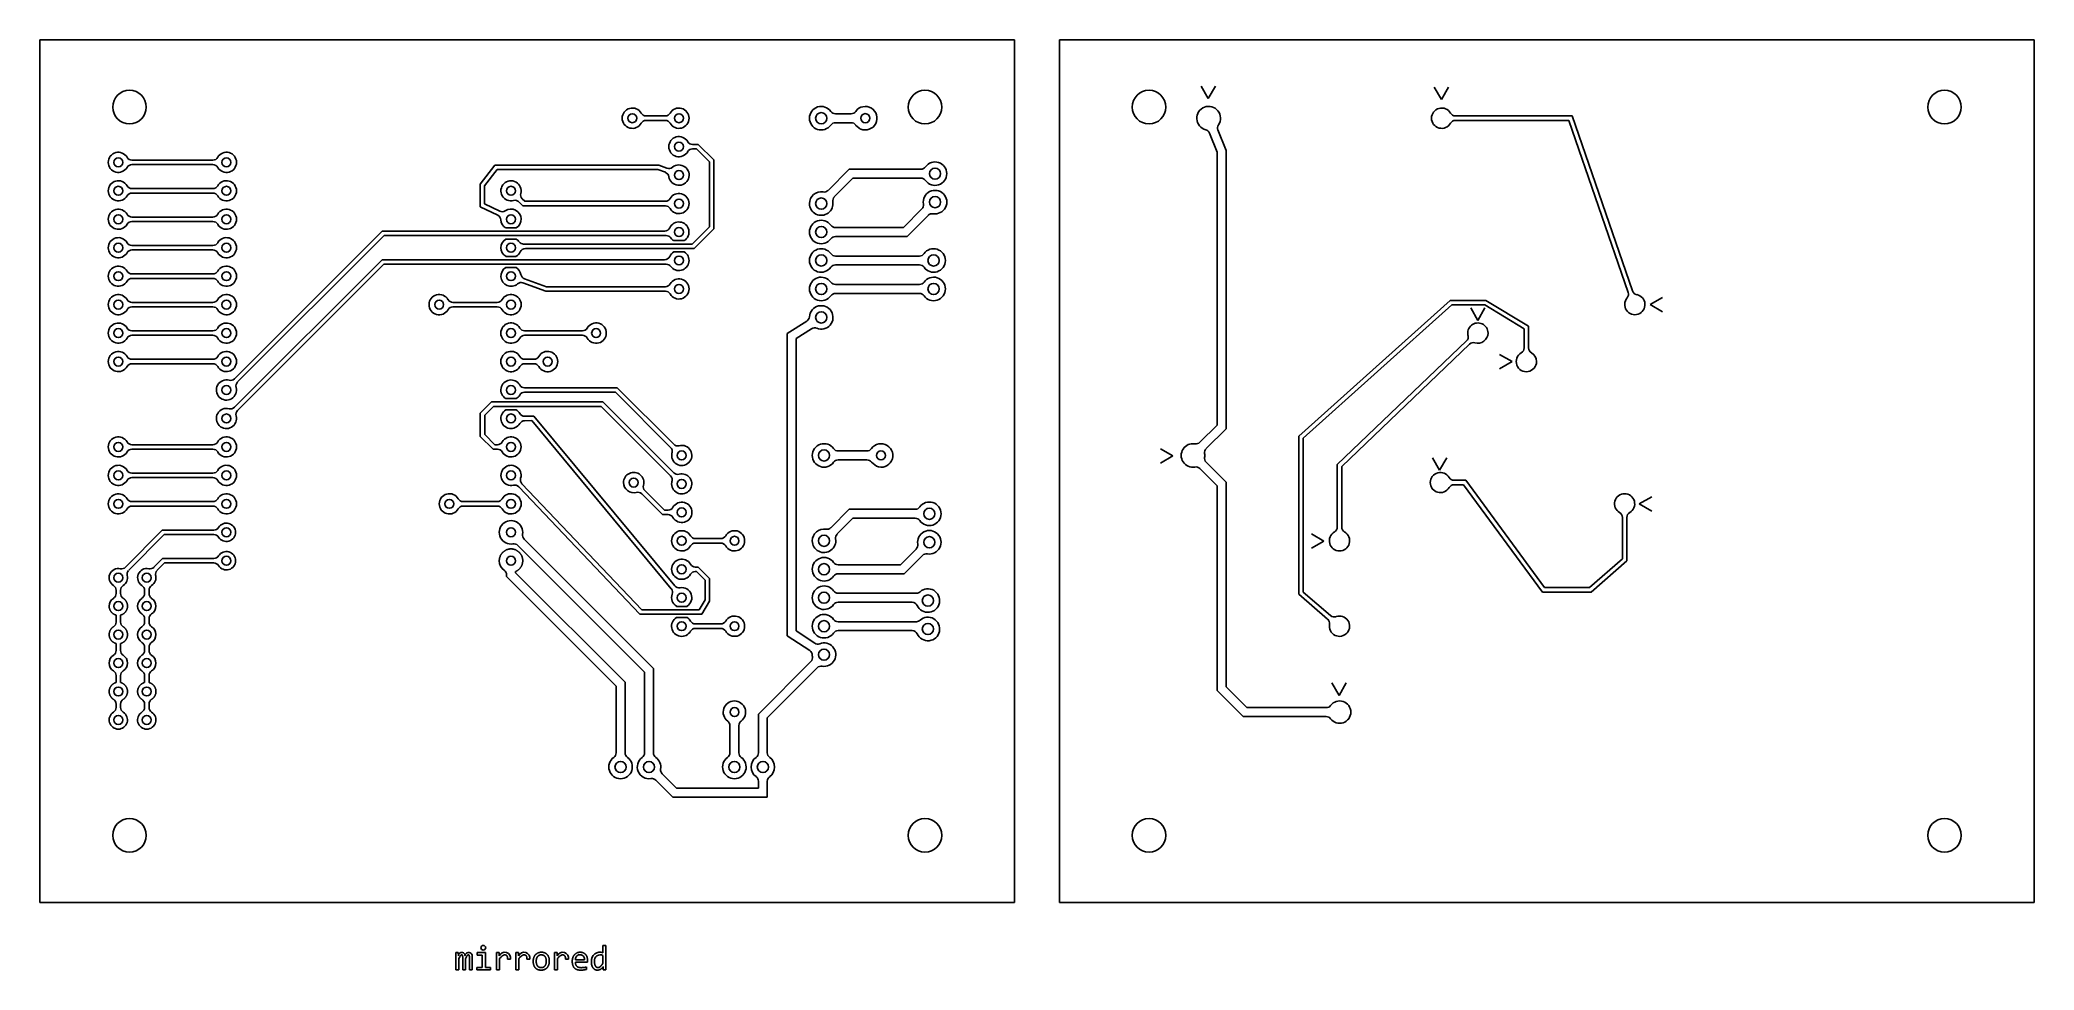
# Model space of a CAD drawing. Extents: x -44 to 134, y -24 to 59.
import ezdxf

# ---------------------------------------------------------------- set-up
doc = ezdxf.new("R2010")
doc.units = 0
for name, color, linetype in [('BOTTOMLAYER$TRACES', 5, 'CONTINUOUS'), ('DEFAULT', 7, 'CONTINUOUS'), ('TOPLAYER', 1, 'CONTINUOUS'), ('TOPLAYER$TRACCES', 20, 'CONTINUOUS'), ('TOPSILKLAYER', 40, 'CONTINUOUS')]:
    doc.layers.add(name, color=color, linetype=linetype)

msp = doc.modelspace()

# ---------------------------------------------------------------- linework, layer by layer
at = {"layer": 'BOTTOMLAYER$TRACES'}
for p, q in [((92.76, 52.21), (82.34, 52.21)), ((82.34, 51.81), (92.47, 51.81)), ((92.47, 51.81), (97.77, 36.46)), ((98.15, 36.59), (92.76, 52.21)), ((61.07, 48.99), (60.4, 50.68)), ((61.15, 50.96), (61.87, 49.14)), ((61.07, 24.62), (61.07, 48.99)), ((61.87, 49.14), (61.87, 24.28)), ((81.88, 35.75), (68.36, 23.62)), ((85.07, 35.75), (81.88, 35.75)), ((88.88, 33.44), (85.07, 35.75)), ((68.76, 23.44), (82.03, 35.35)), ((82.03, 35.35), (84.96, 35.35)), ((84.96, 35.35), (88.48, 33.21)), ((83.33, 32.13), (71.8, 21.09)), ((88.48, 33.21), (88.48, 31.51)), ((88.88, 31.51), (88.88, 33.44)), ((72.2, 20.91), (83.61, 31.84)), ((59.53, 23.08), (61.07, 24.62)), ((61.87, 24.28), (60.1, 22.52)), ((68.36, 23.62), (68.36, 9.52)), ((68.76, 9.7), (68.76, 23.44)), ((61.07, 19.2), (59.54, 20.73)), ((60.1, 21.3), (61.87, 19.53)), ((71.8, 21.09), (71.8, 15.51)), ((72.2, 15.51), (72.2, 20.91)), ((82.22, 19.69), (83.27, 19.69)), ((83.27, 19.69), (90.31, 10.11)), ((61.07, 0.94), (61.07, 19.2)), ((61.87, 19.53), (61.87, 1.27)), ((83.06, 19.29), (82.22, 19.29)), ((90.11, 9.71), (83.06, 19.29)), ((97.25, 12.68), (97.25, 16.38)), ((97.65, 16.38), (97.65, 12.5)), ((94.32, 10.11), (97.25, 12.68)), ((97.65, 12.5), (94.47, 9.71)), ((68.36, 9.52), (70.94, 7.31)), ((71.2, 7.61), (68.76, 9.7)), ((94.47, 9.71), (90.11, 9.71)), ((90.31, 10.11), (94.32, 10.11)), ((63.41, -1.4), (61.07, 0.94)), ((61.87, 1.27), (63.74, -0.6)), ((70.81, -1.4), (63.41, -1.4)), ((63.74, -0.6), (70.81, -0.6))]:
    msp.add_line(p, q, dxfattribs=at)
at = {"layer": 'BOTTOMLAYER$TRACES', "extrusion": (0, 0, -1)}
for centre, radius, start, end in [((-60.32, 52.01), 1.06, 284.2007, 213.9355), ((-82.34, 52.71), 0.5, 270, 330.1644), ((-82.34, 51.31), 0.5, 29.8356, 90), ((-97.3, 36.3), 0.5, 160.9681, 221.1325), ((-98.62, 36.75), 0.5, 280.8036, 340.9681), ((-82.99, 32.49), 0.5, 166.0684, 226.2328), ((-83.95, 31.48), 0.5, 46.2328, 106.3973), ((-87.98, 31.51), 0.5, 180, 240.1644), ((-89.38, 31.51), 0.5, 299.8356, 0), ((-58.92, 21.91), 1.05, 260.3815, 99.5366), ((-58.92, 21.91), 1.05, 170.5284, 189.3894), ((-81, 19.49), 0.9, 210, 150), ((-97.45, 17.59), 0.9, 300, 240), ((-71.3, 15.51), 0.5, 180, 240.1644), ((-72.7, 15.51), 0.5, 299.8356, 0), ((-70.62, 6.93), 0.5, 130.5469, 190.7113), ((-71.53, 7.99), 0.5, 250.3824, 310.5469), ((-72.01, -1), 1, 36.8697, 323.1299)]:
    msp.add_arc(centre, radius, start, end, dxfattribs=at)
at = {"layer": 'BOTTOMLAYER$TRACES'}
for centre, radius, start, end in [((81.12, 52.01), 0.907, 29.8356, 330.1644), ((59.93, 50.5), 0.5, 21.5835, 75.0391), ((61.62, 51.14), 0.5, 146.4835, 201.5835), ((98.36, 35.37), 0.907, 138.8675, 79.1964), ((84.35, 32.83), 0.907, 360, 193.9316), ((84.35, 32.83), 0.907, 253.6027, 0), ((88.68, 30.29), 0.907, 119.8356, 0), ((88.68, 30.29), 0.907, 0, 60.1644), ((59.18, 23.44), 0.5, 260.4634, 314.9675), ((60.45, 22.16), 0.5, 134.9675, 189.4716), ((60.45, 21.66), 0.5, 170.6106, 225), ((59.18, 20.38), 0.5, 45, 99.6185), ((82.22, 20.19), 0.5, 210, 270), ((82.22, 18.79), 0.5, 90, 150), ((96.75, 16.38), 0.5, 360, 60), ((98.15, 16.38), 0.5, 120, 180), ((72, 14.29), 0.907, 119.8356, 60.1644), ((72, 6.67), 0.907, 169.2887, 109.6176), ((70.81, -0.1), 0.5, 269.9999, 323.1303), ((70.81, -1.9), 0.5, 36.8701, 89.9999)]:
    msp.add_arc(centre, radius, start, end, dxfattribs=at)
at = {"layer": 'DEFAULT'}
for p, q in [((-44, -18), (-44, 59)), ((-44, 59), (43, 59)), ((43, 59), (43, -18)), ((134, 59), (47, 59)), ((47, 59), (47, -18)), ((134, -18), (134, 59)), ((43, -18), (-44, -18)), ((47, -18), (134, -18)), ((-6.66, -22.46), (-6.86, -22.46)), ((-6.86, -22.46), (-6.86, -24)), ((-6.65, -22.76), (-6.66, -22.46)), ((-6.62, -23.01), (-6.57, -22.92)), ((-6.62, -24), (-6.62, -23.01)), ((-6.57, -22.92), (-6.53, -22.84)), ((-6.53, -22.84), (-6.51, -22.8)), ((-6.51, -22.8), (-6.5, -22.78)), ((-6.5, -22.78), (-6.49, -22.76)), ((-6.49, -22.76), (-6.48, -22.75)), ((-6.48, -22.75), (-6.47, -22.74)), ((-6.47, -22.74), (-6.46, -22.73)), ((-6.46, -22.72), (-6.45, -22.71)), ((-6.46, -22.73), (-6.46, -22.72)), ((-6.45, -22.71), (-6.44, -22.7)), ((-6.45, -22.71), (-6.45, -22.71)), ((-6.44, -22.7), (-6.44, -22.69)), ((-6.44, -22.69), (-6.43, -22.69)), ((-6.44, -22.7), (-6.44, -22.7)), ((-6.43, -22.69), (-6.42, -22.68)), ((-6.43, -22.69), (-6.43, -22.69)), ((-6.43, -22.69), (-6.43, -22.69)), ((-6.42, -22.68), (-6.42, -22.68)), ((-6.42, -22.68), (-6.42, -22.68)), ((-6.42, -22.68), (-6.41, -22.68)), ((-6.41, -22.68), (-6.41, -22.67)), ((-6.41, -22.67), (-6.41, -22.67)), ((-6.41, -22.67), (-6.41, -22.67)), ((-6.41, -22.67), (-6.4, -22.67)), ((-6.4, -22.67), (-6.4, -22.67)), ((-6.4, -22.67), (-6.4, -22.67)), ((-6.4, -22.67), (-6.39, -22.67)), ((-6.39, -22.67), (-6.39, -22.66)), ((-6.39, -22.66), (-6.39, -22.66)), ((-6.39, -22.66), (-6.39, -22.66)), ((-6.39, -22.66), (-6.39, -22.66)), ((-6.39, -22.66), (-6.39, -22.66)), ((-6.39, -22.66), (-6.38, -22.66)), ((-6.38, -22.66), (-6.38, -22.66)), ((-6.38, -22.66), (-6.38, -22.66)), ((-6.38, -22.66), (-6.38, -22.66)), ((-6.38, -22.66), (-6.38, -22.66)), ((-6.38, -22.66), (-6.38, -22.66)), ((-6.38, -22.66), (-6.37, -22.66)), ((-6.37, -22.66), (-6.37, -22.66)), ((-6.37, -22.66), (-6.37, -22.66)), ((-6.37, -22.66), (-6.37, -22.66)), ((-6.37, -22.66), (-6.37, -22.66)), ((-6.37, -22.66), (-6.37, -22.66)), ((-6.37, -22.66), (-6.36, -22.66)), ((-6.36, -22.66), (-6.36, -22.66)), ((-6.36, -22.66), (-6.36, -22.66)), ((-6.36, -22.66), (-6.36, -22.66)), ((-6.36, -22.66), (-6.36, -22.66)), ((-6.36, -22.66), (-6.35, -22.66)), ((-6.35, -22.66), (-6.35, -22.66)), ((-6.35, -22.66), (-6.35, -22.66)), ((-6.35, -22.66), (-6.34, -22.66)), ((-6.34, -22.66), (-6.34, -22.66)), ((-6.34, -22.66), (-6.34, -22.66)), ((-6.34, -22.66), (-6.34, -22.66)), ((-6.34, -22.66), (-6.33, -22.66)), ((-6.33, -22.66), (-6.33, -22.66)), ((-6.33, -22.66), (-6.33, -22.66)), ((-6.33, -22.66), (-6.33, -22.66)), ((-6.33, -22.66), (-6.33, -22.66)), ((-6.33, -22.66), (-6.32, -22.66)), ((-6.32, -22.66), (-6.32, -22.66)), ((-6.32, -22.66), (-6.32, -22.66)), ((-6.32, -22.66), (-6.32, -22.67)), ((-6.32, -22.67), (-6.32, -22.67)), ((-6.32, -22.67), (-6.32, -22.67)), ((-6.32, -22.67), (-6.32, -22.67)), ((-6.32, -22.67), (-6.32, -22.67)), ((-6.32, -22.67), (-6.31, -22.67)), ((-6.31, -22.67), (-6.31, -22.67)), ((-6.31, -22.67), (-6.31, -22.67)), ((-6.31, -22.67), (-6.31, -22.67)), ((-6.31, -22.67), (-6.31, -22.67)), ((-6.31, -22.67), (-6.31, -22.67)), ((-6.31, -22.67), (-6.31, -22.67)), ((-6.31, -22.67), (-6.31, -22.67)), ((-6.31, -22.67), (-6.31, -22.67)), ((-6.31, -22.67), (-6.3, -22.68)), ((-6.3, -22.68), (-6.3, -22.68)), ((-6.3, -22.68), (-6.3, -22.68)), ((-6.3, -22.68), (-6.3, -22.68)), ((-6.3, -22.68), (-6.3, -22.68)), ((-6.3, -22.68), (-6.3, -22.68)), ((-6.3, -22.68), (-6.3, -22.68)), ((-6.3, -22.68), (-6.3, -22.68)), ((-6.3, -22.68), (-6.3, -22.68)), ((-6.3, -22.68), (-6.3, -22.69)), ((-6.3, -22.69), (-6.29, -22.69)), ((-6.29, -22.69), (-6.29, -22.69)), ((-6.29, -22.69), (-6.29, -22.69)), ((-6.29, -22.69), (-6.29, -22.69)), ((-6.29, -22.69), (-6.29, -22.69)), ((-6.29, -22.69), (-6.29, -22.7)), ((-6.29, -22.7), (-6.29, -22.7)), ((-6.29, -22.7), (-6.29, -22.7)), ((-6.29, -22.7), (-6.28, -22.7)), ((-6.28, -22.7), (-6.28, -22.71)), ((-6.28, -22.71), (-6.28, -22.71)), ((-6.28, -22.71), (-6.28, -22.72)), ((-6.28, -22.72), (-6.28, -22.72)), ((-6.28, -22.72), (-6.28, -22.72)), ((-6.28, -22.72), (-6.28, -22.73)), ((-6.28, -22.73), (-6.28, -22.73)), ((-6.28, -22.73), (-6.27, -22.74)), ((-6.27, -22.74), (-6.27, -22.75)), ((-6.27, -22.75), (-6.27, -22.77)), ((-6.27, -22.77), (-6.27, -22.78)), ((-6.27, -22.78), (-6.27, -22.79)), ((-6.27, -22.79), (-6.27, -22.8)), ((-6.27, -22.8), (-6.26, -22.82)), ((-6.26, -22.82), (-6.26, -22.85)), ((-6.26, -22.85), (-6.26, -22.89)), ((-6.26, -22.89), (-6.26, -22.93)), ((-6.26, -22.93), (-6.26, -24)), ((-6.02, -23.01), (-5.93, -22.85)), ((-6.02, -24), (-6.02, -23.01)), ((-5.93, -22.85), (-5.92, -22.81)), ((-5.92, -22.81), (-5.9, -22.78)), ((-5.9, -22.78), (-5.89, -22.77)), ((-5.89, -22.77), (-5.88, -22.76)), ((-5.88, -22.76), (-5.87, -22.75)), ((-5.87, -22.74), (-5.86, -22.73)), ((-5.87, -22.75), (-5.87, -22.74)), ((-5.86, -22.73), (-5.85, -22.72)), ((-5.85, -22.71), (-5.84, -22.7)), ((-5.85, -22.72), (-5.85, -22.71)), ((-5.84, -22.7), (-5.84, -22.7)), ((-5.84, -22.7), (-5.83, -22.7)), ((-5.83, -22.7), (-5.83, -22.69)), ((-5.83, -22.69), (-5.83, -22.69)), ((-5.83, -22.69), (-5.82, -22.69)), ((-5.82, -22.69), (-5.82, -22.68)), ((-5.82, -22.68), (-5.82, -22.68)), ((-5.82, -22.68), (-5.81, -22.68)), ((-5.81, -22.68), (-5.81, -22.67)), ((-5.81, -22.67), (-5.81, -22.67)), ((-5.81, -22.67), (-5.8, -22.67)), ((-5.81, -22.68), (-5.81, -22.68)), ((-5.81, -22.68), (-5.81, -22.68)), ((-5.8, -22.67), (-5.8, -22.67)), ((-5.8, -22.67), (-5.8, -22.67)), ((-5.8, -22.67), (-5.8, -22.67)), ((-5.8, -22.67), (-5.8, -22.67)), ((-5.8, -22.67), (-5.8, -22.67)), ((-5.8, -22.67), (-5.79, -22.67)), ((-5.79, -22.67), (-5.79, -22.66)), ((-5.79, -22.66), (-5.79, -22.66)), ((-5.79, -22.66), (-5.79, -22.66)), ((-5.79, -22.66), (-5.78, -22.66)), ((-5.79, -22.67), (-5.79, -22.67)), ((-5.79, -22.67), (-5.79, -22.67)), ((-5.78, -22.66), (-5.78, -22.66)), ((-5.78, -22.66), (-5.78, -22.66)), ((-5.78, -22.66), (-5.78, -22.66)), ((-5.78, -22.66), (-5.78, -22.66)), ((-5.78, -22.66), (-5.77, -22.66)), ((-5.77, -22.66), (-5.77, -22.66)), ((-5.77, -22.66), (-5.77, -22.66)), ((-5.77, -22.66), (-5.77, -22.66)), ((-5.77, -22.66), (-5.77, -22.66)), ((-5.77, -22.66), (-5.77, -22.66)), ((-5.77, -22.66), (-5.76, -22.66)), ((-5.76, -22.66), (-5.76, -22.66)), ((-5.76, -22.66), (-5.76, -22.66)), ((-5.76, -22.66), (-5.76, -22.66)), ((-5.76, -22.66), (-5.76, -22.66)), ((-5.76, -22.66), (-5.75, -22.66)), ((-5.75, -22.66), (-5.75, -22.66)), ((-5.75, -22.66), (-5.75, -22.66)), ((-5.75, -22.66), (-5.74, -22.66)), ((-5.74, -22.66), (-5.74, -22.66)), ((-5.74, -22.66), (-5.74, -22.66)), ((-5.74, -22.66), (-5.74, -22.66)), ((-5.74, -22.66), (-5.73, -22.66)), ((-5.73, -22.66), (-5.73, -22.66)), ((-5.73, -22.66), (-5.73, -22.66)), ((-5.73, -22.66), (-5.73, -22.66)), ((-5.73, -22.66), (-5.73, -22.66)), ((-5.73, -22.66), (-5.73, -22.66)), ((-5.73, -22.66), (-5.72, -22.66)), ((-5.72, -22.66), (-5.72, -22.66)), ((-5.72, -22.66), (-5.72, -22.66)), ((-5.72, -22.66), (-5.72, -22.66)), ((-5.72, -22.66), (-5.72, -22.66)), ((-5.72, -22.66), (-5.72, -22.67)), ((-5.72, -22.67), (-5.72, -22.67)), ((-5.72, -22.67), (-5.72, -22.67)), ((-5.72, -22.67), (-5.71, -22.67)), ((-5.71, -22.67), (-5.71, -22.67)), ((-5.71, -22.67), (-5.71, -22.67)), ((-5.71, -22.67), (-5.71, -22.67)), ((-5.71, -22.67), (-5.71, -22.67)), ((-5.71, -22.67), (-5.71, -22.67)), ((-5.71, -22.67), (-5.71, -22.67)), ((-5.71, -22.67), (-5.71, -22.67)), ((-5.71, -22.67), (-5.71, -22.67)), ((-5.71, -22.67), (-5.7, -22.67)), ((-5.7, -22.67), (-5.7, -22.67)), ((-5.7, -22.67), (-5.7, -22.68)), ((-5.7, -22.68), (-5.7, -22.68)), ((-5.7, -22.68), (-5.7, -22.68)), ((-5.7, -22.68), (-5.7, -22.68)), ((-5.7, -22.68), (-5.7, -22.68)), ((-5.7, -22.68), (-5.7, -22.68)), ((-5.7, -22.68), (-5.7, -22.68)), ((-5.7, -22.68), (-5.7, -22.68)), ((-5.7, -22.68), (-5.69, -22.68)), ((-5.69, -22.68), (-5.69, -22.68)), ((-5.69, -22.68), (-5.69, -22.69)), ((-5.69, -22.69), (-5.69, -22.69)), ((-5.69, -22.69), (-5.69, -22.69)), ((-5.69, -22.69), (-5.69, -22.69)), ((-5.69, -22.69), (-5.69, -22.69)), ((-5.69, -22.69), (-5.69, -22.7)), ((-5.69, -22.7), (-5.68, -22.7)), ((-5.68, -22.7), (-5.68, -22.7)), ((-5.68, -22.7), (-5.68, -22.71)), ((-5.68, -22.71), (-5.68, -22.71)), ((-5.68, -22.71), (-5.68, -22.71)), ((-5.68, -22.71), (-5.68, -22.72)), ((-5.68, -22.72), (-5.68, -22.72)), ((-5.68, -22.72), (-5.68, -22.72)), ((-5.68, -22.72), (-5.67, -22.73)), ((-5.67, -22.73), (-5.67, -22.73)), ((-5.67, -22.73), (-5.67, -22.74)), ((-5.67, -22.74), (-5.67, -22.75)), ((-5.67, -22.75), (-5.67, -22.76)), ((-5.67, -22.76), (-5.67, -22.77)), ((-5.67, -22.77), (-5.66, -22.78)), ((-5.66, -22.78), (-5.66, -22.79)), ((-5.66, -22.79), (-5.66, -22.8)), ((-5.66, -22.8), (-5.66, -22.83)), ((-5.66, -22.83), (-5.66, -22.86)), ((-5.66, -22.86), (-5.66, -22.9)), ((-5.66, -22.9), (-5.66, -24)), ((-5.41, -24), (-5.41, -22.88)), ((-4.24, -22.46), (-4.96, -22.46)), ((-4.96, -22.46), (-4.96, -22.68)), ((-4.96, -22.68), (-4.51, -22.68)), ((-4.51, -22.68), (-4.51, -23.78)), ((-4.24, -23.78), (-4.24, -22.46)), ((-3, -22.46), (-3.25, -22.46)), ((-3.25, -22.46), (-3.25, -24)), ((-3, -22.75), (-3, -22.46)), ((-2.98, -23.01), (-2.94, -22.97)), ((-2.98, -24), (-2.98, -23.01)), ((-2.94, -22.97), (-2.91, -22.93)), ((-2.91, -22.93), (-2.87, -22.89)), ((-2.87, -22.89), (-2.84, -22.85)), ((-2.84, -22.85), (-2.81, -22.82)), ((-2.81, -22.82), (-2.79, -22.81)), ((-2.79, -22.81), (-2.78, -22.79)), ((-2.78, -22.79), (-2.76, -22.78)), ((-2.76, -22.78), (-2.75, -22.77)), ((-2.75, -22.77), (-2.73, -22.76)), ((-2.73, -22.76), (-2.72, -22.75)), ((-2.72, -22.75), (-2.7, -22.74)), ((-2.7, -22.74), (-2.69, -22.73)), ((-2.69, -22.73), (-2.68, -22.72)), ((-2.68, -22.72), (-2.67, -22.71)), ((-2.67, -22.71), (-2.66, -22.71)), ((-2.66, -22.71), (-2.65, -22.71)), ((-2.65, -22.71), (-2.65, -22.7)), ((-2.65, -22.7), (-2.64, -22.7)), ((-2.64, -22.7), (-2.63, -22.7)), ((-2.63, -22.7), (-2.63, -22.69)), ((-2.63, -22.69), (-2.62, -22.69)), ((-2.62, -22.69), (-2.61, -22.69)), ((-2.61, -22.69), (-2.61, -22.68)), ((-2.61, -22.68), (-2.6, -22.68)), ((-2.6, -22.68), (-2.59, -22.68)), ((-2.59, -22.68), (-2.59, -22.68)), ((-2.59, -22.68), (-2.58, -22.68)), ((-2.58, -22.68), (-2.57, -22.67)), ((-2.57, -22.67), (-2.57, -22.67)), ((-2.57, -22.67), (-2.56, -22.67)), ((-2.56, -22.67), (-2.55, -22.67)), ((-2.55, -22.67), (-2.55, -22.67)), ((-2.55, -22.67), (-2.54, -22.67)), ((-2.54, -22.67), (-2.53, -22.67)), ((-2.53, -22.67), (-2.52, -22.67)), ((-2.52, -22.67), (-2.52, -22.67)), ((-2.52, -22.67), (-2.51, -22.67)), ((-2.51, -22.67), (-2.5, -22.67)), ((-2.5, -22.67), (-2.5, -22.67)), ((-2.5, -22.67), (-2.49, -22.67)), ((-2.49, -22.67), (-2.48, -22.67)), ((-2.48, -22.67), (-2.48, -22.67)), ((-2.48, -22.67), (-2.47, -22.67)), ((-2.47, -22.67), (-2.46, -22.67)), ((-2.46, -22.67), (-2.45, -22.67)), ((-2.45, -22.67), (-2.45, -22.67)), ((-2.45, -22.67), (-2.44, -22.67)), ((-2.44, -22.67), (-2.43, -22.67)), ((-2.43, -22.67), (-2.43, -22.67)), ((-2.43, -22.67), (-2.42, -22.68)), ((-2.42, -22.68), (-2.41, -22.68)), ((-2.41, -22.68), (-2.41, -22.68)), ((-2.41, -22.68), (-2.4, -22.68)), ((-2.4, -22.68), (-2.4, -22.69)), ((-2.4, -22.69), (-2.39, -22.69)), ((-2.39, -22.69), (-2.38, -22.69)), ((-2.38, -22.69), (-2.38, -22.69)), ((-2.38, -22.69), (-2.37, -22.7)), ((-2.37, -22.7), (-2.37, -22.7)), ((-2.37, -22.7), (-2.36, -22.7)), ((-2.36, -22.7), (-2.36, -22.71)), ((-2.36, -22.71), (-2.35, -22.71)), ((-2.35, -22.71), (-2.35, -22.72)), ((-2.35, -22.72), (-2.34, -22.72)), ((-2.34, -22.72), (-2.34, -22.73)), ((-2.34, -22.73), (-2.33, -22.73)), ((-2.33, -22.73), (-2.33, -22.74)), ((-2.33, -22.74), (-2.32, -22.74)), ((-2.32, -22.74), (-2.32, -22.75)), ((-2.32, -22.75), (-2.32, -22.75)), ((-2.32, -22.75), (-2.31, -22.76)), ((-2.31, -22.76), (-2.31, -22.76)), ((-2.31, -22.76), (-2.3, -22.77)), ((-2.3, -22.77), (-2.3, -22.77)), ((-2.3, -22.77), (-2.3, -22.78)), ((-2.3, -22.78), (-2.29, -22.79)), ((-2.29, -22.79), (-2.29, -22.79)), ((-2.29, -22.79), (-2.29, -22.8)), ((-2.29, -22.8), (-2.28, -22.81)), ((-2.28, -22.81), (-2.28, -22.82)), ((-2.28, -22.82), (-2.28, -22.82)), ((-2.28, -22.82), (-2.28, -22.83)), ((-2.28, -22.83), (-2.27, -22.84)), ((-2.27, -22.84), (-2.27, -22.85)), ((-2.27, -22.85), (-2.27, -22.86)), ((-2.27, -22.86), (-2.27, -22.87)), ((-2.27, -22.87), (-2.27, -22.88)), ((-2.27, -22.88), (-2.26, -22.88)), ((-2.26, -22.88), (-2.26, -22.89)), ((-2.26, -22.89), (-2.26, -22.91)), ((-2.26, -22.91), (-2.26, -22.93)), ((-2.26, -22.93), (-2.26, -22.96)), ((-2.26, -22.96), (-2.25, -22.98)), ((-2.25, -22.98), (-2.25, -23)), ((-2.25, -23), (-2.25, -23.02)), ((-2.25, -23.02), (-2.25, -23.05)), ((-2.25, -23.05), (-1.98, -23.05)), ((-1.28, -22.46), (-1.52, -22.46)), ((-1.52, -22.46), (-1.52, -24)), ((-1.27, -22.75), (-1.28, -22.46)), ((-1.25, -23.01), (-1.22, -22.97)), ((-1.25, -24), (-1.25, -23.01)), ((-1.22, -22.97), (-1.18, -22.93)), ((-1.18, -22.93), (-1.15, -22.89)), ((-1.15, -22.89), (-1.12, -22.85)), ((-1.12, -22.85), (-1.08, -22.82)), ((-1.08, -22.82), (-1.07, -22.81)), ((-1.07, -22.81), (-1.05, -22.79)), ((-1.05, -22.79), (-1.04, -22.78)), ((-1.04, -22.78), (-1.02, -22.77)), ((-1.02, -22.77), (-1.01, -22.76)), ((-1.01, -22.76), (-0.99, -22.75)), ((-0.99, -22.75), (-0.98, -22.74)), ((-0.98, -22.74), (-0.97, -22.73)), ((-0.97, -22.73), (-0.95, -22.72)), ((-0.95, -22.72), (-0.95, -22.71)), ((-0.95, -22.71), (-0.94, -22.71)), ((-0.94, -22.71), (-0.93, -22.71)), ((-0.93, -22.71), (-0.92, -22.7)), ((-0.92, -22.7), (-0.92, -22.7)), ((-0.92, -22.7), (-0.91, -22.7)), ((-0.91, -22.7), (-0.9, -22.69)), ((-0.9, -22.69), (-0.9, -22.69)), ((-0.9, -22.69), (-0.89, -22.69)), ((-0.89, -22.69), (-0.88, -22.68)), ((-0.88, -22.68), (-0.88, -22.68)), ((-0.88, -22.68), (-0.87, -22.68)), ((-0.87, -22.68), (-0.86, -22.68)), ((-0.86, -22.68), (-0.85, -22.67)), ((-0.86, -22.68), (-0.86, -22.68)), ((-0.85, -22.67), (-0.84, -22.67)), ((-0.84, -22.67), (-0.84, -22.67)), ((-0.84, -22.67), (-0.83, -22.67)), ((-0.83, -22.67), (-0.82, -22.67)), ((-0.82, -22.67), (-0.82, -22.67)), ((-0.82, -22.67), (-0.81, -22.67)), ((-0.81, -22.67), (-0.8, -22.67)), ((-0.8, -22.67), (-0.8, -22.67)), ((-0.8, -22.67), (-0.79, -22.67)), ((-0.79, -22.67), (-0.78, -22.67)), ((-0.78, -22.67), (-0.78, -22.67)), ((-0.78, -22.67), (-0.77, -22.67)), ((-0.77, -22.67), (-0.76, -22.67)), ((-0.76, -22.67), (-0.75, -22.67)), ((-0.75, -22.67), (-0.75, -22.67)), ((-0.75, -22.67), (-0.74, -22.67)), ((-0.74, -22.67), (-0.73, -22.67)), ((-0.73, -22.67), (-0.72, -22.67)), ((-0.72, -22.67), (-0.72, -22.67)), ((-0.72, -22.67), (-0.71, -22.67)), ((-0.71, -22.67), (-0.7, -22.67)), ((-0.7, -22.67), (-0.7, -22.68)), ((-0.7, -22.68), (-0.69, -22.68)), ((-0.69, -22.68), (-0.69, -22.68)), ((-0.69, -22.68), (-0.68, -22.68)), ((-0.68, -22.68), (-0.67, -22.69)), ((-0.67, -22.69), (-0.67, -22.69)), ((-0.67, -22.69), (-0.66, -22.69)), ((-0.66, -22.69), (-0.66, -22.69)), ((-0.66, -22.69), (-0.65, -22.7)), ((-0.65, -22.7), (-0.65, -22.7)), ((-0.65, -22.7), (-0.64, -22.7)), ((-0.64, -22.7), (-0.63, -22.71)), ((-0.63, -22.71), (-0.63, -22.71)), ((-0.63, -22.71), (-0.62, -22.72)), ((-0.62, -22.72), (-0.62, -22.72)), ((-0.62, -22.72), (-0.62, -22.73)), ((-0.62, -22.73), (-0.61, -22.73)), ((-0.61, -22.73), (-0.61, -22.74)), ((-0.61, -22.74), (-0.6, -22.74)), ((-0.6, -22.74), (-0.6, -22.75)), ((-0.6, -22.75), (-0.59, -22.75)), ((-0.59, -22.75), (-0.59, -22.76)), ((-0.59, -22.76), (-0.59, -22.76)), ((-0.59, -22.76), (-0.58, -22.77)), ((-0.58, -22.77), (-0.58, -22.77)), ((-0.58, -22.77), (-0.57, -22.78)), ((-0.57, -22.78), (-0.57, -22.79)), ((-0.57, -22.79), (-0.57, -22.79)), ((-0.57, -22.79), (-0.56, -22.8)), ((-0.56, -22.8), (-0.56, -22.81)), ((-0.56, -22.81), (-0.56, -22.82)), ((-0.56, -22.82), (-0.56, -22.82)), ((-0.56, -22.82), (-0.55, -22.83)), ((-0.55, -22.83), (-0.55, -22.84)), ((-0.55, -22.84), (-0.55, -22.85)), ((-0.55, -22.85), (-0.55, -22.86)), ((-0.55, -22.86), (-0.54, -22.87)), ((-0.54, -22.87), (-0.54, -22.88)), ((-0.54, -22.88), (-0.54, -22.88)), ((-0.54, -22.88), (-0.54, -22.89)), ((-0.54, -22.89), (-0.54, -22.91)), ((-0.54, -22.91), (-0.53, -22.93)), ((-0.53, -22.93), (-0.53, -22.96)), ((-0.53, -22.96), (-0.53, -22.98)), ((-0.53, -22.98), (-0.53, -23)), ((-0.53, -23), (-0.53, -23.02)), ((-0.53, -23.02), (-0.53, -23.05)), ((-0.53, -23.05), (-0.26, -23.05)), ((0.05, -23.07), (0.04, -23.09)), ((0.04, -23.09), (0.04, -23.11)), ((0.04, -23.11), (0.04, -23.13)), ((0.04, -23.13), (0.04, -23.15)), ((0.06, -23.01), (0.05, -23.03)), ((0.05, -23.03), (0.05, -23.05)), ((0.05, -23.05), (0.05, -23.07)), ((0.07, -22.97), (0.06, -22.99)), ((0.06, -22.99), (0.06, -23.01)), ((0.08, -22.93), (0.07, -22.95)), ((0.07, -22.95), (0.07, -22.97)), ((0.09, -22.9), (0.08, -22.91)), ((0.08, -22.91), (0.08, -22.93)), ((0.1, -22.88), (0.09, -22.9)), ((0.11, -22.84), (0.1, -22.86)), ((0.1, -22.86), (0.1, -22.88)), ((0.12, -22.83), (0.11, -22.84)), ((0.13, -22.81), (0.12, -22.83)), ((0.14, -22.79), (0.13, -22.81)), ((0.15, -22.76), (0.14, -22.78)), ((0.14, -22.78), (0.14, -22.79)), ((0.16, -22.75), (0.15, -22.76)), ((0.17, -22.73), (0.16, -22.75)), ((0.18, -22.72), (0.17, -22.73)), ((0.19, -22.7), (0.18, -22.72)), ((0.21, -22.69), (0.19, -22.7)), ((0.22, -22.67), (0.21, -22.69)), ((0.23, -22.66), (0.22, -22.67)), ((0.24, -22.65), (0.23, -22.66)), ((0.25, -22.63), (0.24, -22.65)), ((0.27, -22.62), (0.25, -22.63)), ((0.28, -22.61), (0.27, -22.62)), ((0.29, -22.6), (0.28, -22.61)), ((0.31, -22.59), (0.29, -22.6)), ((0.32, -22.58), (0.31, -22.59)), ((0.32, -23.09), (0.31, -23.12)), ((0.31, -23.12), (0.31, -23.15)), ((0.33, -22.57), (0.32, -22.58)), ((0.33, -23.02), (0.32, -23.04)), ((0.32, -23.04), (0.32, -23.07)), ((0.32, -23.07), (0.32, -23.09)), ((0.35, -22.56), (0.33, -22.57)), ((0.34, -22.99), (0.33, -23)), ((0.33, -23), (0.33, -23.02)), ((0.35, -22.95), (0.34, -22.97)), ((0.34, -22.97), (0.34, -22.98)), ((0.34, -22.98), (0.34, -22.99)), ((0.36, -22.55), (0.35, -22.56)), ((0.36, -22.93), (0.35, -22.94)), ((0.35, -22.94), (0.35, -22.95)), ((0.38, -22.54), (0.36, -22.55)), ((0.37, -22.91), (0.36, -22.92)), ((0.36, -22.92), (0.36, -22.93)), ((0.38, -22.89), (0.37, -22.9)), ((0.37, -22.9), (0.37, -22.91)), ((0.39, -22.53), (0.38, -22.54)), ((0.39, -22.86), (0.38, -22.87)), ((0.38, -22.87), (0.38, -22.89)), ((0.41, -22.52), (0.39, -22.53)), ((0.4, -22.85), (0.39, -22.86)), ((0.41, -22.83), (0.4, -22.84)), ((0.4, -22.84), (0.4, -22.85)), ((0.43, -22.51), (0.41, -22.52)), ((0.42, -22.82), (0.41, -22.83)), ((0.43, -22.81), (0.42, -22.81)), ((0.42, -22.81), (0.42, -22.82)), ((0.44, -22.5), (0.43, -22.51)), ((0.44, -22.8), (0.43, -22.81)), ((0.46, -22.5), (0.44, -22.5)), ((0.45, -22.79), (0.44, -22.8)), ((0.46, -22.78), (0.45, -22.79)), ((0.48, -22.49), (0.46, -22.5)), ((0.47, -22.76), (0.46, -22.77)), ((0.46, -22.77), (0.46, -22.78)), ((0.48, -22.76), (0.47, -22.76)), ((0.49, -22.48), (0.48, -22.49)), ((0.49, -22.75), (0.48, -22.76)), ((0.51, -22.48), (0.49, -22.48)), ((0.5, -22.74), (0.49, -22.75)), ((0.51, -22.73), (0.5, -22.74)), ((0.53, -22.47), (0.51, -22.48)), ((0.52, -22.73), (0.51, -22.73)), ((0.53, -22.72), (0.52, -22.73)), ((0.55, -22.46), (0.53, -22.47)), ((0.54, -22.72), (0.53, -22.72)), ((0.55, -22.71), (0.54, -22.72)), ((0.57, -22.46), (0.55, -22.46)), ((0.56, -22.7), (0.55, -22.71)), ((0.55, -22.71), (0.55, -22.71)), ((0.57, -22.7), (0.56, -22.7)), ((0.59, -22.45), (0.57, -22.46)), ((0.58, -22.7), (0.57, -22.7)), ((0.57, -22.7), (0.57, -22.7)), ((0.59, -22.69), (0.58, -22.69)), ((0.58, -22.69), (0.58, -22.7)), ((0.61, -22.45), (0.59, -22.45)), ((0.61, -22.68), (0.59, -22.69)), ((0.59, -22.69), (0.59, -22.69)), ((0.62, -22.45), (0.61, -22.45)), ((0.62, -22.68), (0.61, -22.68)), ((0.64, -22.44), (0.62, -22.45)), ((0.63, -22.68), (0.62, -22.68)), ((0.64, -22.67), (0.63, -22.68)), ((0.66, -22.44), (0.64, -22.44)), ((0.66, -22.67), (0.64, -22.67)), ((0.68, -22.44), (0.66, -22.44)), ((0.67, -22.67), (0.66, -22.67)), ((0.68, -22.67), (0.67, -22.67)), ((0.71, -22.44), (0.68, -22.44)), ((0.7, -22.67), (0.68, -22.67)), ((0.71, -22.66), (0.7, -22.67)), ((0.73, -22.44), (0.71, -22.44)), ((0.72, -22.66), (0.71, -22.66)), ((0.74, -22.66), (0.72, -22.66)), ((0.75, -22.44), (0.73, -22.44)), ((0.75, -22.66), (0.74, -22.66)), ((0.77, -22.44), (0.75, -22.44)), ((0.77, -22.66), (0.75, -22.66)), ((0.79, -22.44), (0.77, -22.44)), ((0.78, -22.66), (0.77, -22.66)), ((0.79, -22.66), (0.78, -22.66)), ((0.81, -22.44), (0.79, -22.44)), ((0.8, -22.66), (0.79, -22.66)), ((0.82, -22.67), (0.8, -22.66)), ((0.83, -22.44), (0.81, -22.44)), ((0.83, -22.67), (0.82, -22.67)), ((0.85, -22.44), (0.83, -22.44)), ((0.84, -22.67), (0.83, -22.67)), ((0.85, -22.67), (0.84, -22.67)), ((0.87, -22.44), (0.85, -22.44)), ((0.86, -22.67), (0.85, -22.67)), ((0.87, -22.68), (0.86, -22.67)), ((0.89, -22.44), (0.87, -22.44)), ((0.89, -22.68), (0.87, -22.68)), ((0.91, -22.45), (0.89, -22.44)), ((0.9, -22.68), (0.89, -22.68)), ((0.91, -22.69), (0.9, -22.68)), ((0.93, -22.45), (0.91, -22.45)), ((0.92, -22.69), (0.91, -22.69)), ((0.93, -22.69), (0.92, -22.69)), ((0.94, -22.45), (0.93, -22.45)), ((0.94, -22.7), (0.93, -22.69)), ((0.96, -22.46), (0.94, -22.45)), ((0.95, -22.7), (0.94, -22.7)), ((0.96, -22.71), (0.95, -22.7)), ((0.98, -22.46), (0.96, -22.46)), ((0.97, -22.71), (0.96, -22.71)), ((0.98, -22.72), (0.97, -22.71)), ((1, -22.46), (0.98, -22.46)), ((0.99, -22.72), (0.98, -22.72)), ((1, -22.73), (0.99, -22.72)), ((1.01, -22.47), (1, -22.46)), ((1.01, -22.74), (1, -22.73)), ((1.03, -22.48), (1.01, -22.47)), ((1.02, -22.74), (1.01, -22.74)), ((1.03, -22.75), (1.02, -22.74)), ((1.05, -22.48), (1.03, -22.48)), ((1.03, -22.76), (1.03, -22.75)), ((1.04, -22.76), (1.03, -22.76)), ((1.05, -22.77), (1.04, -22.76)), ((1.07, -22.49), (1.05, -22.48)), ((1.06, -22.78), (1.05, -22.77)), ((1.07, -22.79), (1.06, -22.78)), ((1.08, -22.49), (1.07, -22.49)), ((1.07, -22.8), (1.07, -22.79)), ((1.08, -22.81), (1.07, -22.8)), ((1.1, -22.5), (1.08, -22.49)), ((1.09, -22.81), (1.08, -22.81)), ((1.1, -22.82), (1.09, -22.81)), ((1.11, -22.51), (1.1, -22.5)), ((1.1, -22.83), (1.1, -22.82)), ((1.11, -22.84), (1.1, -22.83)), ((1.13, -22.52), (1.11, -22.51)), ((1.11, -22.85), (1.11, -22.84)), ((1.12, -22.86), (1.11, -22.85)), ((1.13, -22.87), (1.12, -22.86)), ((1.14, -22.52), (1.13, -22.52)), ((1.13, -22.89), (1.13, -22.87)), ((1.14, -22.9), (1.13, -22.89)), ((1.16, -22.53), (1.14, -22.52)), ((1.14, -22.91), (1.14, -22.9)), ((1.15, -22.92), (1.14, -22.91)), ((1.15, -22.93), (1.15, -22.92)), ((1.16, -22.94), (1.15, -22.93)), ((1.17, -22.54), (1.16, -22.53)), ((1.16, -22.96), (1.16, -22.94)), ((1.17, -22.97), (1.16, -22.96)), ((1.19, -22.55), (1.17, -22.54)), ((1.17, -22.98), (1.17, -22.97)), ((1.17, -23), (1.17, -22.98)), ((1.18, -23.01), (1.17, -23)), ((1.18, -23.02), (1.18, -23.01)), ((1.18, -23.04), (1.18, -23.02)), ((1.19, -23.05), (1.18, -23.04)), ((1.2, -22.56), (1.19, -22.55)), ((1.19, -23.07), (1.19, -23.05)), ((1.19, -23.08), (1.19, -23.07)), ((1.19, -23.1), (1.19, -23.08)), ((1.2, -23.13), (1.19, -23.1)), ((1.21, -22.57), (1.2, -22.56)), ((1.2, -23.16), (1.2, -23.13)), ((1.23, -22.58), (1.21, -22.57)), ((1.24, -22.59), (1.23, -22.58)), ((1.25, -22.6), (1.24, -22.59)), ((1.26, -22.61), (1.25, -22.6)), ((1.28, -22.63), (1.26, -22.61)), ((1.29, -22.64), (1.28, -22.63)), ((1.3, -22.65), (1.29, -22.64)), ((1.31, -22.66), (1.3, -22.65)), ((1.32, -22.68), (1.31, -22.66)), ((1.33, -22.69), (1.32, -22.68)), ((1.34, -22.7), (1.33, -22.69)), ((1.35, -22.72), (1.34, -22.7)), ((1.36, -22.73), (1.35, -22.72)), ((1.37, -22.75), (1.36, -22.73)), ((1.38, -22.76), (1.37, -22.75)), ((1.38, -22.78), (1.38, -22.76)), ((1.39, -22.8), (1.38, -22.78)), ((1.4, -22.81), (1.39, -22.8)), ((1.41, -22.83), (1.4, -22.81)), ((1.41, -22.85), (1.41, -22.83)), ((1.42, -22.86), (1.41, -22.85)), ((1.43, -22.88), (1.42, -22.86)), ((1.43, -22.9), (1.43, -22.88)), ((1.44, -22.92), (1.43, -22.9)), ((1.44, -22.94), (1.44, -22.92)), ((1.45, -22.96), (1.44, -22.94)), ((1.45, -22.98), (1.45, -22.96)), ((1.46, -23), (1.45, -22.98)), ((1.46, -23.02), (1.46, -23)), ((1.46, -23.04), (1.46, -23.02)), ((1.47, -23.06), (1.46, -23.04)), ((1.47, -23.08), (1.47, -23.06)), ((1.47, -23.11), (1.47, -23.08)), ((1.47, -23.13), (1.47, -23.11)), ((1.47, -23.17), (1.47, -23.13)), ((2.17, -22.46), (1.92, -22.46)), ((1.92, -22.46), (1.92, -24)), ((2.17, -22.75), (2.17, -22.46)), ((2.19, -23.01), (2.23, -22.97)), ((2.19, -24), (2.19, -23.01)), ((2.23, -22.97), (2.26, -22.93)), ((2.26, -22.93), (2.3, -22.89)), ((2.3, -22.89), (2.33, -22.85)), ((2.33, -22.85), (2.36, -22.82)), ((2.36, -22.82), (2.38, -22.81)), ((2.38, -22.81), (2.39, -22.79)), ((2.39, -22.79), (2.41, -22.78)), ((2.41, -22.78), (2.42, -22.77)), ((2.42, -22.77), (2.44, -22.76)), ((2.44, -22.76), (2.45, -22.75)), ((2.45, -22.75), (2.47, -22.74)), ((2.47, -22.74), (2.48, -22.73)), ((2.48, -22.73), (2.49, -22.72)), ((2.49, -22.72), (2.5, -22.71)), ((2.5, -22.71), (2.51, -22.71)), ((2.51, -22.71), (2.52, -22.71)), ((2.52, -22.71), (2.52, -22.7)), ((2.52, -22.7), (2.53, -22.7)), ((2.53, -22.7), (2.54, -22.7)), ((2.54, -22.7), (2.54, -22.69)), ((2.54, -22.69), (2.55, -22.69)), ((2.55, -22.69), (2.56, -22.69)), ((2.56, -22.69), (2.56, -22.68)), ((2.56, -22.68), (2.57, -22.68)), ((2.57, -22.68), (2.58, -22.68)), ((2.58, -22.68), (2.58, -22.68)), ((2.58, -22.68), (2.59, -22.68)), ((2.59, -22.68), (2.6, -22.67)), ((2.6, -22.67), (2.6, -22.67)), ((2.6, -22.67), (2.61, -22.67)), ((2.61, -22.67), (2.62, -22.67)), ((2.62, -22.67), (2.62, -22.67)), ((2.62, -22.67), (2.63, -22.67)), ((2.63, -22.67), (2.64, -22.67)), ((2.64, -22.67), (2.64, -22.67)), ((2.64, -22.67), (2.65, -22.67)), ((2.65, -22.67), (2.66, -22.67)), ((2.66, -22.67), (2.66, -22.67)), ((2.66, -22.67), (2.67, -22.67)), ((2.67, -22.67), (2.68, -22.67)), ((2.68, -22.67), (2.69, -22.67)), ((2.69, -22.67), (2.69, -22.67)), ((2.69, -22.67), (2.7, -22.67)), ((2.7, -22.67), (2.71, -22.67)), ((2.71, -22.67), (2.71, -22.67)), ((2.71, -22.67), (2.72, -22.67)), ((2.72, -22.67), (2.73, -22.67)), ((2.73, -22.67), (2.74, -22.67)), ((2.74, -22.67), (2.74, -22.67)), ((2.74, -22.67), (2.75, -22.68)), ((2.75, -22.68), (2.75, -22.68)), ((2.75, -22.68), (2.76, -22.68)), ((2.76, -22.68), (2.77, -22.68)), ((2.77, -22.68), (2.77, -22.69)), ((2.77, -22.69), (2.78, -22.69)), ((2.78, -22.69), (2.78, -22.69)), ((2.78, -22.69), (2.79, -22.69)), ((2.79, -22.69), (2.8, -22.7)), ((2.8, -22.7), (2.8, -22.7)), ((2.8, -22.7), (2.81, -22.7)), ((2.81, -22.7), (2.81, -22.71)), ((2.81, -22.71), (2.82, -22.71)), ((2.82, -22.71), (2.82, -22.72)), ((2.82, -22.72), (2.83, -22.72)), ((2.83, -22.72), (2.83, -22.73)), ((2.83, -22.73), (2.84, -22.73)), ((2.84, -22.73), (2.84, -22.74)), ((2.84, -22.74), (2.84, -22.74)), ((2.84, -22.74), (2.85, -22.75)), ((2.85, -22.75), (2.85, -22.75)), ((2.85, -22.75), (2.86, -22.76)), ((2.86, -22.76), (2.86, -22.76)), ((2.86, -22.76), (2.86, -22.77)), ((2.86, -22.77), (2.87, -22.77)), ((2.87, -22.77), (2.87, -22.78)), ((2.87, -22.78), (2.88, -22.79)), ((2.88, -22.79), (2.88, -22.79)), ((2.88, -22.79), (2.88, -22.8)), ((2.88, -22.8), (2.88, -22.81)), ((2.88, -22.81), (2.89, -22.82)), ((2.89, -22.82), (2.89, -22.82)), ((2.89, -22.82), (2.89, -22.83)), ((2.89, -22.83), (2.89, -22.84)), ((2.89, -22.84), (2.9, -22.85)), ((2.9, -22.85), (2.9, -22.86)), ((2.9, -22.86), (2.9, -22.87)), ((2.9, -22.87), (2.9, -22.88)), ((2.9, -22.88), (2.91, -22.88)), ((2.91, -22.88), (2.91, -22.89)), ((2.91, -22.89), (2.91, -22.91)), ((2.91, -22.91), (2.91, -22.93)), ((2.91, -22.93), (2.91, -22.96)), ((2.91, -22.96), (2.92, -22.98)), ((2.92, -22.98), (2.92, -23)), ((2.92, -23), (2.92, -23.02)), ((2.92, -23.02), (2.92, -23.05)), ((2.92, -23.05), (3.19, -23.05)), ((3.53, -23.1), (3.52, -23.12)), ((3.52, -23.12), (3.52, -23.14)), ((3.52, -23.14), (3.52, -23.15)), ((3.54, -23.04), (3.53, -23.06)), ((3.53, -23.06), (3.53, -23.08)), ((3.53, -23.08), (3.53, -23.1)), ((3.55, -22.98), (3.54, -23)), ((3.54, -23), (3.54, -23.02)), ((3.54, -23.02), (3.54, -23.04)), ((3.56, -22.95), (3.55, -22.96)), ((3.55, -22.96), (3.55, -22.98)), ((3.57, -22.91), (3.56, -22.93)), ((3.56, -22.93), (3.56, -22.95)), ((3.58, -22.89), (3.57, -22.91)), ((3.59, -22.86), (3.58, -22.88)), ((3.58, -22.88), (3.58, -22.89)), ((3.6, -22.84), (3.59, -22.86)), ((3.61, -22.81), (3.6, -22.82)), ((3.6, -22.82), (3.6, -22.84)), ((3.62, -22.79), (3.61, -22.81)), ((3.63, -22.78), (3.62, -22.79)), ((3.64, -22.76), (3.63, -22.78)), ((3.65, -22.75), (3.64, -22.76)), ((3.66, -22.73), (3.65, -22.75)), ((3.67, -22.72), (3.66, -22.73)), ((3.68, -22.7), (3.67, -22.72)), ((3.69, -22.69), (3.68, -22.7)), ((3.7, -22.67), (3.69, -22.69)), ((3.71, -22.66), (3.7, -22.67)), ((3.72, -22.65), (3.71, -22.66)), ((3.74, -22.63), (3.72, -22.65)), ((3.75, -22.62), (3.74, -22.63)), ((3.76, -22.61), (3.75, -22.62)), ((3.77, -22.6), (3.76, -22.61)), ((3.79, -22.59), (3.77, -22.6)), ((3.8, -22.58), (3.79, -22.59)), ((3.81, -22.57), (3.8, -22.58)), ((3.8, -23.11), (4.6, -23.11)), ((3.83, -22.55), (3.81, -22.57)), ((3.84, -22.54), (3.83, -22.55)), ((3.86, -22.54), (3.84, -22.54)), ((3.87, -22.53), (3.86, -22.54)), ((3.89, -22.52), (3.87, -22.53)), ((3.9, -22.51), (3.89, -22.52)), ((3.92, -22.5), (3.9, -22.51)), ((3.94, -22.49), (3.92, -22.5)), ((3.95, -22.49), (3.94, -22.49)), ((3.97, -22.48), (3.95, -22.49)), ((3.99, -22.47), (3.97, -22.48)), ((4, -22.47), (3.99, -22.47)), ((4.02, -22.46), (4, -22.47)), ((4.04, -22.46), (4.02, -22.46)), ((4.06, -22.45), (4.04, -22.46)), ((4.08, -22.45), (4.06, -22.45)), ((4.1, -22.45), (4.08, -22.45)), ((4.12, -22.44), (4.1, -22.45)), ((4.13, -22.44), (4.12, -22.44)), ((4.15, -22.44), (4.13, -22.44)), ((4.17, -22.44), (4.15, -22.44)), ((4.19, -22.44), (4.17, -22.44)), ((4.21, -22.44), (4.19, -22.44)), ((4.23, -22.44), (4.21, -22.44)), ((4.25, -22.44), (4.23, -22.44)), ((4.27, -22.44), (4.25, -22.44)), ((4.29, -22.44), (4.27, -22.44)), ((4.31, -22.44), (4.29, -22.44)), ((4.33, -22.44), (4.31, -22.44)), ((4.35, -22.45), (4.33, -22.44)), ((4.37, -22.45), (4.35, -22.45)), ((4.38, -22.45), (4.37, -22.45)), ((4.4, -22.46), (4.38, -22.45)), ((4.42, -22.46), (4.4, -22.46)), ((4.44, -22.46), (4.42, -22.46)), ((4.45, -22.47), (4.44, -22.46)), ((4.47, -22.47), (4.45, -22.47)), ((4.48, -22.48), (4.47, -22.47)), ((4.5, -22.49), (4.48, -22.48)), ((4.51, -22.49), (4.5, -22.49)), ((4.53, -22.5), (4.51, -22.49)), ((4.54, -22.51), (4.53, -22.5)), ((4.56, -22.51), (4.54, -22.51)), ((4.57, -22.52), (4.56, -22.51)), ((4.59, -22.53), (4.57, -22.52)), ((4.6, -22.54), (4.59, -22.53)), ((4.61, -22.55), (4.6, -22.54)), ((4.63, -22.56), (4.61, -22.55)), ((4.64, -22.57), (4.63, -22.56)), ((4.65, -22.58), (4.64, -22.57)), ((4.66, -22.59), (4.65, -22.58)), ((4.68, -22.6), (4.66, -22.59)), ((4.69, -22.61), (4.68, -22.6)), ((4.7, -22.62), (4.69, -22.61)), ((4.71, -22.63), (4.7, -22.62)), ((4.72, -22.64), (4.71, -22.63)), ((4.73, -22.65), (4.72, -22.64)), ((4.74, -22.67), (4.73, -22.65)), ((4.75, -22.68), (4.74, -22.67)), ((4.76, -22.69), (4.75, -22.68)), ((4.77, -22.7), (4.76, -22.69)), ((4.77, -22.72), (4.77, -22.7)), ((4.78, -22.73), (4.77, -22.72)), ((4.79, -22.75), (4.78, -22.73)), ((4.8, -22.76), (4.79, -22.75)), ((4.81, -22.78), (4.8, -22.76)), ((4.81, -22.79), (4.81, -22.78)), ((4.82, -22.81), (4.81, -22.79)), ((4.83, -22.82), (4.82, -22.81)), ((4.83, -22.84), (4.83, -22.82)), ((4.84, -22.85), (4.83, -22.84)), ((4.84, -22.87), (4.84, -22.85)), ((4.85, -22.89), (4.84, -22.87)), ((4.85, -22.91), (4.85, -22.89)), ((4.86, -22.92), (4.85, -22.91)), ((4.86, -22.94), (4.86, -22.92)), ((4.86, -22.96), (4.86, -22.94)), ((4.87, -22.98), (4.86, -22.96)), ((4.87, -22.99), (4.87, -22.98)), ((4.87, -23.01), (4.87, -22.99)), ((4.87, -23.03), (4.87, -23.01)), ((4.88, -23.05), (4.87, -23.03)), ((4.88, -23.07), (4.88, -23.05)), ((4.88, -23.09), (4.88, -23.07)), ((4.88, -23.11), (4.88, -23.09)), ((4.88, -23.15), (4.88, -23.11)), ((6.53, -21.84), (6.26, -21.84)), ((6.26, -21.84), (6.26, -22.48)), ((6.26, -23.44), (6.26, -22.73)), ((6.53, -24), (6.53, -21.84)), ((-6.86, -24), (-6.62, -24)), ((-6.26, -24), (-6.02, -24)), ((-5.66, -24), (-5.41, -24)), ((-4.51, -23.78), (-5.01, -23.78)), ((-5.01, -23.78), (-5.01, -24)), ((-5.01, -24), (-3.78, -24)), ((-3.78, -23.78), (-4.24, -23.78)), ((-3.78, -24), (-3.78, -23.78)), ((-3.25, -24), (-2.98, -24)), ((-1.52, -24), (-1.25, -24)), ((0.04, -23.15), (0.03, -23.17)), ((0.03, -23.17), (0.03, -23.2)), ((0.03, -23.2), (0.03, -23.22)), ((0.03, -23.22), (0.03, -23.24)), ((0.03, -23.24), (0.03, -23.29)), ((0.03, -23.29), (0.04, -23.33)), ((0.04, -23.33), (0.04, -23.36)), ((0.04, -23.36), (0.04, -23.38)), ((0.04, -23.38), (0.04, -23.4)), ((0.04, -23.4), (0.04, -23.42)), ((0.04, -23.42), (0.05, -23.44)), ((0.05, -23.44), (0.05, -23.46)), ((0.05, -23.46), (0.06, -23.48)), ((0.06, -23.48), (0.06, -23.5)), ((0.06, -23.5), (0.06, -23.52)), ((0.06, -23.52), (0.07, -23.54)), ((0.07, -23.54), (0.08, -23.56)), ((0.08, -23.56), (0.08, -23.58)), ((0.08, -23.58), (0.09, -23.6)), ((0.09, -23.6), (0.09, -23.62)), ((0.09, -23.62), (0.1, -23.63)), ((0.1, -23.63), (0.11, -23.65)), ((0.11, -23.65), (0.12, -23.67)), ((0.12, -23.67), (0.12, -23.68)), ((0.12, -23.68), (0.13, -23.7)), ((0.13, -23.7), (0.14, -23.71)), ((0.14, -23.71), (0.15, -23.73)), ((0.15, -23.73), (0.16, -23.74)), ((0.16, -23.74), (0.17, -23.76)), ((0.17, -23.76), (0.18, -23.77)), ((0.18, -23.77), (0.19, -23.79)), ((0.19, -23.79), (0.2, -23.8)), ((0.2, -23.8), (0.21, -23.81)), ((0.21, -23.81), (0.22, -23.83)), ((0.22, -23.83), (0.23, -23.84)), ((0.23, -23.84), (0.24, -23.85)), ((0.24, -23.85), (0.26, -23.86)), ((0.26, -23.86), (0.27, -23.87)), ((0.27, -23.87), (0.28, -23.88)), ((0.28, -23.88), (0.29, -23.89)), ((0.29, -23.89), (0.31, -23.9)), ((0.31, -23.15), (0.31, -23.18)), ((0.31, -23.18), (0.31, -23.2)), ((0.31, -23.2), (0.31, -23.23)), ((0.31, -23.23), (0.31, -23.27)), ((0.31, -23.27), (0.31, -23.3)), ((0.31, -23.3), (0.31, -23.33)), ((0.31, -23.33), (0.31, -23.37)), ((0.31, -23.37), (0.32, -23.38)), ((0.31, -23.9), (0.32, -23.91)), ((0.32, -23.38), (0.32, -23.4)), ((0.32, -23.4), (0.32, -23.41)), ((0.32, -23.41), (0.32, -23.43)), ((0.32, -23.43), (0.33, -23.44)), ((0.32, -23.91), (0.34, -23.92)), ((0.33, -23.44), (0.33, -23.45)), ((0.33, -23.45), (0.33, -23.47)), ((0.33, -23.47), (0.34, -23.48)), ((0.34, -23.48), (0.34, -23.49)), ((0.34, -23.49), (0.34, -23.51)), ((0.34, -23.51), (0.35, -23.52)), ((0.34, -23.92), (0.35, -23.93)), ((0.35, -23.52), (0.35, -23.53)), ((0.35, -23.53), (0.36, -23.54)), ((0.35, -23.93), (0.36, -23.94)), ((0.36, -23.54), (0.36, -23.56)), ((0.36, -23.56), (0.37, -23.57)), ((0.36, -23.94), (0.38, -23.95)), ((0.37, -23.57), (0.37, -23.58)), ((0.37, -23.58), (0.38, -23.59)), ((0.38, -23.59), (0.39, -23.6)), ((0.38, -23.95), (0.39, -23.96)), ((0.39, -23.6), (0.39, -23.61)), ((0.39, -23.61), (0.4, -23.62)), ((0.39, -23.96), (0.41, -23.96)), ((0.4, -23.62), (0.41, -23.63)), ((0.41, -23.63), (0.41, -23.64)), ((0.41, -23.64), (0.42, -23.65)), ((0.41, -23.96), (0.43, -23.97)), ((0.42, -23.65), (0.43, -23.66)), ((0.43, -23.66), (0.43, -23.67)), ((0.43, -23.67), (0.44, -23.68)), ((0.43, -23.97), (0.44, -23.98)), ((0.44, -23.68), (0.45, -23.68)), ((0.44, -23.98), (0.46, -23.98)), ((0.45, -23.68), (0.46, -23.69)), ((0.46, -23.69), (0.46, -23.7)), ((0.46, -23.7), (0.47, -23.71)), ((0.46, -23.98), (0.48, -23.99)), ((0.47, -23.71), (0.48, -23.72)), ((0.48, -23.72), (0.49, -23.72)), ((0.48, -23.99), (0.49, -23.99)), ((0.49, -23.72), (0.5, -23.73)), ((0.49, -23.99), (0.51, -24)), ((0.5, -23.73), (0.51, -23.73)), ((0.51, -23.73), (0.52, -23.74)), ((0.51, -24), (0.53, -24)), ((0.52, -23.74), (0.53, -23.75)), ((0.53, -23.75), (0.54, -23.75)), ((0.53, -24), (0.55, -24.01)), ((0.54, -23.75), (0.55, -23.76)), ((0.55, -23.76), (0.56, -23.76)), ((0.55, -24.01), (0.56, -24.01)), ((0.56, -23.76), (0.57, -23.77)), ((0.56, -24.01), (0.58, -24.01)), ((0.57, -23.77), (0.58, -23.77)), ((0.58, -23.77), (0.59, -23.78)), ((0.58, -24.01), (0.6, -24.02)), ((0.59, -23.78), (0.6, -23.78)), ((0.6, -23.78), (0.61, -23.78)), ((0.6, -24.02), (0.62, -24.02)), ((0.61, -23.78), (0.62, -23.79)), ((0.62, -23.79), (0.63, -23.79)), ((0.62, -24.02), (0.64, -24.02)), ((0.63, -23.79), (0.64, -23.79)), ((0.64, -23.79), (0.65, -23.79)), ((0.64, -24.02), (0.66, -24.02)), ((0.65, -23.79), (0.67, -23.8)), ((0.66, -24.02), (0.68, -24.03)), ((0.67, -23.8), (0.68, -23.8)), ((0.68, -23.8), (0.69, -23.8)), ((0.68, -24.03), (0.7, -24.03)), ((0.69, -23.8), (0.7, -23.8)), ((0.7, -23.8), (0.72, -23.8)), ((0.7, -24.03), (0.72, -24.03)), ((0.72, -23.8), (0.73, -23.8)), ((0.72, -24.03), (0.74, -24.03)), ((0.73, -23.8), (0.74, -23.8)), ((0.74, -23.8), (0.75, -23.8)), ((0.74, -24.03), (0.76, -24.03)), ((0.75, -23.8), (0.77, -23.8)), ((0.76, -24.03), (0.78, -24.03)), ((0.77, -23.8), (0.78, -23.8)), ((0.78, -23.8), (0.8, -23.8)), ((0.78, -24.03), (0.8, -24.03)), ((0.8, -23.8), (0.81, -23.8)), ((0.8, -24.03), (0.82, -24.02)), ((0.81, -23.8), (0.82, -23.8)), ((0.82, -23.8), (0.84, -23.8)), ((0.82, -24.02), (0.84, -24.02)), ((0.84, -23.8), (0.85, -23.79)), ((0.84, -24.02), (0.86, -24.02)), ((0.85, -23.79), (0.86, -23.79)), ((0.86, -23.79), (0.88, -23.79)), ((0.86, -24.02), (0.88, -24.02)), ((0.88, -23.79), (0.89, -23.78)), ((0.88, -24.02), (0.9, -24.01)), ((0.89, -23.78), (0.9, -23.78)), ((0.9, -23.78), (0.91, -23.78)), ((0.9, -24.01), (0.92, -24.01)), ((0.91, -23.78), (0.92, -23.77)), ((0.92, -23.77), (0.92, -23.77)), ((0.92, -23.77), (0.93, -23.77)), ((0.92, -24.01), (0.94, -24)), ((0.93, -23.77), (0.94, -23.77)), ((0.94, -23.77), (0.94, -23.76)), ((0.94, -23.76), (0.95, -23.76)), ((0.94, -24), (0.96, -24)), ((0.95, -23.76), (0.95, -23.76)), ((0.95, -23.76), (0.96, -23.76)), ((0.96, -23.76), (0.97, -23.75)), ((0.96, -24), (0.98, -23.99)), ((0.97, -23.75), (0.98, -23.74)), ((0.98, -23.74), (0.99, -23.74)), ((0.98, -23.99), (1, -23.99)), ((0.99, -23.74), (1, -23.73)), ((1, -23.73), (1.01, -23.72)), ((1, -23.99), (1.01, -23.98)), ((1.01, -23.72), (1.02, -23.72)), ((1.01, -23.98), (1.03, -23.98)), ((1.02, -23.72), (1.03, -23.71)), ((1.03, -23.71), (1.04, -23.7)), ((1.03, -23.98), (1.05, -23.97)), ((1.04, -23.7), (1.04, -23.69)), ((1.04, -23.69), (1.05, -23.69)), ((1.05, -23.69), (1.06, -23.68)), ((1.05, -23.97), (1.06, -23.96)), ((1.06, -23.68), (1.07, -23.67)), ((1.06, -23.96), (1.08, -23.95)), ((1.07, -23.67), (1.08, -23.66)), ((1.08, -23.65), (1.09, -23.64)), ((1.08, -23.66), (1.08, -23.65)), ((1.08, -23.95), (1.1, -23.94)), ((1.09, -23.64), (1.1, -23.63)), ((1.1, -23.62), (1.11, -23.61)), ((1.1, -23.63), (1.1, -23.62)), ((1.1, -23.94), (1.11, -23.94)), ((1.11, -23.61), (1.12, -23.6)), ((1.11, -23.94), (1.13, -23.93)), ((1.12, -23.59), (1.13, -23.58)), ((1.12, -23.6), (1.12, -23.59)), ((1.13, -23.57), (1.14, -23.56)), ((1.13, -23.58), (1.13, -23.57)), ((1.13, -23.93), (1.14, -23.92)), ((1.14, -23.55), (1.15, -23.54)), ((1.14, -23.56), (1.14, -23.55)), ((1.14, -23.92), (1.16, -23.91)), ((1.15, -23.52), (1.16, -23.51)), ((1.15, -23.54), (1.15, -23.52)), ((1.16, -23.5), (1.17, -23.49)), ((1.16, -23.51), (1.16, -23.5)), ((1.16, -23.91), (1.17, -23.9)), ((1.17, -23.46), (1.18, -23.45)), ((1.17, -23.48), (1.17, -23.46)), ((1.17, -23.49), (1.17, -23.48)), ((1.17, -23.9), (1.19, -23.89)), ((1.18, -23.42), (1.19, -23.4)), ((1.18, -23.45), (1.18, -23.42)), ((1.19, -23.37), (1.2, -23.34)), ((1.19, -23.4), (1.19, -23.37)), ((1.19, -23.89), (1.2, -23.88)), ((1.2, -23.2), (1.2, -23.16)), ((1.2, -23.23), (1.2, -23.2)), ((1.2, -23.26), (1.2, -23.23)), ((1.2, -23.29), (1.2, -23.26)), ((1.2, -23.32), (1.2, -23.29)), ((1.2, -23.34), (1.2, -23.32)), ((1.2, -23.88), (1.22, -23.87)), ((1.22, -23.87), (1.23, -23.85)), ((1.23, -23.85), (1.24, -23.84)), ((1.24, -23.84), (1.25, -23.83)), ((1.25, -23.83), (1.27, -23.82)), ((1.27, -23.82), (1.28, -23.8)), ((1.28, -23.8), (1.29, -23.79)), ((1.29, -23.79), (1.3, -23.78)), ((1.3, -23.78), (1.31, -23.76)), ((1.31, -23.76), (1.32, -23.75)), ((1.32, -23.75), (1.33, -23.73)), ((1.33, -23.73), (1.34, -23.72)), ((1.34, -23.72), (1.35, -23.7)), ((1.35, -23.7), (1.36, -23.69)), ((1.36, -23.69), (1.37, -23.67)), ((1.37, -23.67), (1.38, -23.65)), ((1.38, -23.65), (1.39, -23.64)), ((1.39, -23.64), (1.4, -23.62)), ((1.4, -23.6), (1.41, -23.58)), ((1.4, -23.62), (1.4, -23.6)), ((1.41, -23.58), (1.42, -23.57)), ((1.42, -23.55), (1.43, -23.53)), ((1.42, -23.57), (1.42, -23.55)), ((1.43, -23.53), (1.44, -23.51)), ((1.44, -23.49), (1.45, -23.47)), ((1.44, -23.51), (1.44, -23.49)), ((1.45, -23.43), (1.46, -23.41)), ((1.45, -23.45), (1.45, -23.43)), ((1.45, -23.47), (1.45, -23.45)), ((1.46, -23.37), (1.47, -23.35)), ((1.46, -23.39), (1.46, -23.37)), ((1.46, -23.41), (1.46, -23.39)), ((1.47, -23.22), (1.47, -23.17)), ((1.47, -23.24), (1.47, -23.22)), ((1.47, -23.26), (1.47, -23.24)), ((1.47, -23.29), (1.47, -23.26)), ((1.47, -23.31), (1.47, -23.29)), ((1.47, -23.33), (1.47, -23.31)), ((1.47, -23.35), (1.47, -23.33)), ((1.92, -24), (2.19, -24)), ((3.52, -23.15), (3.52, -23.17)), ((3.52, -23.17), (3.52, -23.19)), ((3.52, -23.19), (3.52, -23.21)), ((3.52, -23.21), (3.52, -23.23)), ((3.52, -23.23), (3.52, -23.28)), ((3.52, -23.28), (3.52, -23.33)), ((3.52, -23.33), (3.52, -23.37)), ((3.52, -23.37), (3.53, -23.39)), ((3.53, -23.39), (3.53, -23.41)), ((3.53, -23.41), (3.53, -23.43)), ((3.53, -23.43), (3.53, -23.45)), ((3.53, -23.45), (3.54, -23.47)), ((3.54, -23.47), (3.54, -23.49)), ((3.54, -23.49), (3.55, -23.51)), ((3.55, -23.51), (3.55, -23.53)), ((3.55, -23.53), (3.56, -23.55)), ((3.56, -23.55), (3.56, -23.57)), ((3.56, -23.57), (3.57, -23.59)), ((3.57, -23.59), (3.57, -23.61)), ((3.57, -23.61), (3.58, -23.62)), ((3.58, -23.62), (3.59, -23.64)), ((3.59, -23.64), (3.59, -23.66)), ((3.59, -23.66), (3.6, -23.67)), ((3.6, -23.67), (3.61, -23.69)), ((3.61, -23.69), (3.62, -23.71)), ((3.62, -23.71), (3.62, -23.72)), ((3.62, -23.72), (3.63, -23.74)), ((3.63, -23.74), (3.64, -23.75)), ((3.64, -23.75), (3.65, -23.76)), ((3.65, -23.76), (3.66, -23.78)), ((3.66, -23.78), (3.67, -23.79)), ((3.67, -23.79), (3.68, -23.81)), ((3.68, -23.81), (3.7, -23.82)), ((3.7, -23.82), (3.71, -23.83)), ((3.71, -23.83), (3.72, -23.84)), ((3.72, -23.84), (3.73, -23.86)), ((3.73, -23.86), (3.74, -23.87)), ((3.74, -23.87), (3.76, -23.88)), ((3.76, -23.88), (3.77, -23.89)), ((3.77, -23.89), (3.78, -23.9)), ((3.78, -23.9), (3.8, -23.91)), ((3.8, -23.33), (3.8, -23.32)), ((3.8, -23.32), (4.87, -23.32)), ((3.8, -23.35), (3.8, -23.33)), ((3.8, -23.36), (3.8, -23.35)), ((3.8, -23.37), (3.8, -23.36)), ((3.8, -23.39), (3.8, -23.37)), ((3.8, -23.4), (3.8, -23.39)), ((3.8, -23.42), (3.8, -23.4)), ((3.8, -23.43), (3.8, -23.42)), ((3.81, -23.44), (3.8, -23.43)), ((3.8, -23.91), (3.81, -23.92)), ((3.81, -23.45), (3.81, -23.44)), ((3.81, -23.47), (3.81, -23.45)), ((3.81, -23.48), (3.81, -23.47)), ((3.82, -23.49), (3.81, -23.48)), ((3.81, -23.92), (3.83, -23.93)), ((3.82, -23.5), (3.82, -23.49)), ((3.82, -23.51), (3.82, -23.5)), ((3.83, -23.53), (3.82, -23.51)), ((3.83, -23.54), (3.83, -23.53)), ((3.84, -23.55), (3.83, -23.54)), ((3.83, -23.93), (3.84, -23.94)), ((3.84, -23.56), (3.84, -23.55)), ((3.85, -23.57), (3.84, -23.56)), ((3.84, -23.94), (3.86, -23.94)), ((3.85, -23.58), (3.85, -23.57)), ((3.86, -23.59), (3.85, -23.58)), ((3.86, -23.6), (3.86, -23.59)), ((3.87, -23.61), (3.86, -23.6)), ((3.86, -23.94), (3.88, -23.95)), ((3.88, -23.62), (3.87, -23.61)), ((3.88, -23.63), (3.88, -23.62)), ((3.89, -23.64), (3.88, -23.63)), ((3.88, -23.95), (3.89, -23.96)), ((3.9, -23.65), (3.89, -23.64)), ((3.89, -23.96), (3.91, -23.97)), ((3.91, -23.66), (3.9, -23.65)), ((3.9, -23.65), (3.9, -23.65)), ((3.92, -23.67), (3.91, -23.66)), ((3.91, -23.97), (3.93, -23.97)), ((3.93, -23.68), (3.92, -23.67)), ((3.94, -23.69), (3.93, -23.68)), ((3.93, -23.97), (3.95, -23.98)), ((3.95, -23.7), (3.94, -23.69)), ((3.94, -23.69), (3.94, -23.69)), ((3.96, -23.71), (3.95, -23.7)), ((3.95, -23.98), (3.97, -23.99)), ((3.97, -23.72), (3.96, -23.71)), ((3.98, -23.72), (3.97, -23.72)), ((3.97, -23.99), (3.98, -23.99)), ((3.99, -23.73), (3.98, -23.72)), ((3.98, -23.99), (4, -24)), ((4, -23.73), (3.99, -23.73)), ((4.01, -23.74), (4, -23.73)), ((4, -24), (4.02, -24)), ((4.02, -23.75), (4.01, -23.74)), ((4.03, -23.75), (4.02, -23.75)), ((4.02, -24), (4.04, -24.01)), ((4.04, -23.76), (4.03, -23.75)), ((4.05, -23.76), (4.04, -23.76)), ((4.04, -24.01), (4.06, -24.01)), ((4.06, -23.77), (4.05, -23.76)), ((4.08, -23.77), (4.06, -23.77)), ((4.06, -24.01), (4.08, -24.01)), ((4.09, -23.77), (4.08, -23.77)), ((4.08, -24.01), (4.11, -24.02)), ((4.1, -23.78), (4.09, -23.77)), ((4.11, -23.78), (4.1, -23.78)), ((4.12, -23.78), (4.11, -23.78)), ((4.11, -24.02), (4.13, -24.02)), ((4.14, -23.79), (4.12, -23.78)), ((4.13, -24.02), (4.15, -24.02)), ((4.15, -23.79), (4.14, -23.79)), ((4.16, -23.79), (4.15, -23.79)), ((4.15, -24.02), (4.17, -24.02)), ((4.18, -23.8), (4.16, -23.79)), ((4.17, -24.02), (4.2, -24.03)), ((4.19, -23.8), (4.18, -23.8)), ((4.2, -23.8), (4.19, -23.8)), ((4.22, -23.8), (4.2, -23.8)), ((4.2, -24.03), (4.22, -24.03)), ((4.23, -23.8), (4.22, -23.8)), ((4.22, -24.03), (4.24, -24.03)), ((4.25, -23.8), (4.23, -23.8)), ((4.24, -24.03), (4.27, -24.03)), ((4.28, -23.81), (4.25, -23.8)), ((4.27, -24.03), (4.34, -24.03)), ((4.31, -23.81), (4.28, -23.81)), ((4.34, -23.81), (4.31, -23.81)), ((4.37, -23.8), (4.34, -23.81)), ((4.34, -24.03), (4.41, -24.02)), ((4.41, -23.8), (4.37, -23.8)), ((4.44, -23.8), (4.41, -23.8)), ((4.41, -24.02), (4.45, -24.02)), ((4.51, -23.79), (4.44, -23.8)), ((4.45, -24.02), (4.48, -24.02)), ((4.48, -24.02), (4.52, -24.01)), ((4.57, -23.79), (4.51, -23.79)), ((4.52, -24.01), (4.55, -24.01)), ((4.55, -24.01), (4.62, -24)), ((4.63, -23.78), (4.57, -23.79)), ((4.62, -24), (4.68, -23.99)), ((4.69, -23.77), (4.63, -23.78)), ((4.68, -23.99), (4.71, -23.98)), ((4.72, -23.76), (4.69, -23.77)), ((4.71, -23.98), (4.74, -23.97)), ((4.75, -23.75), (4.72, -23.76)), ((4.74, -23.97), (4.77, -23.97)), ((4.77, -23.75), (4.75, -23.75)), ((4.8, -23.74), (4.77, -23.75)), ((4.77, -23.97), (4.8, -23.96)), ((4.8, -23.96), (4.8, -23.74)), ((4.87, -23.32), (4.88, -23.15)), ((5.23, -23.26), (5.23, -23.31)), ((5.23, -23.31), (5.23, -23.35)), ((5.23, -23.35), (5.23, -23.39)), ((5.23, -23.39), (5.24, -23.43)), ((5.24, -23.43), (5.24, -23.47)), ((5.24, -23.47), (5.25, -23.5)), ((5.25, -23.5), (5.25, -23.54)), ((5.25, -23.54), (5.26, -23.58)), ((5.26, -23.58), (5.27, -23.59)), ((5.27, -23.59), (5.27, -23.61)), ((5.27, -23.61), (5.28, -23.63)), ((5.28, -23.63), (5.28, -23.64)), ((5.28, -23.64), (5.29, -23.66)), ((5.29, -23.66), (5.29, -23.68)), ((5.29, -23.68), (5.3, -23.69)), ((5.3, -23.69), (5.3, -23.71)), ((5.3, -23.71), (5.31, -23.72)), ((5.31, -23.72), (5.32, -23.74)), ((5.32, -23.74), (5.32, -23.75)), ((5.32, -23.75), (5.33, -23.76)), ((5.33, -23.76), (5.34, -23.78)), ((5.34, -23.78), (5.35, -23.79)), ((5.35, -23.79), (5.35, -23.8)), ((5.35, -23.8), (5.36, -23.82)), ((5.36, -23.82), (5.37, -23.83)), ((5.37, -23.83), (5.38, -23.84)), ((5.38, -23.84), (5.39, -23.85)), ((5.39, -23.85), (5.4, -23.86)), ((5.4, -23.86), (5.41, -23.88)), ((5.41, -23.88), (5.42, -23.89)), ((5.42, -23.89), (5.43, -23.9)), ((5.43, -23.9), (5.44, -23.91)), ((5.44, -23.91), (5.45, -23.92)), ((5.45, -23.92), (5.46, -23.92)), ((5.46, -23.92), (5.47, -23.93)), ((5.47, -23.93), (5.48, -23.94)), ((5.48, -23.94), (5.49, -23.95)), ((5.49, -23.95), (5.5, -23.96)), ((5.5, -23.25), (5.5, -23.28)), ((5.5, -23.28), (5.5, -23.31)), ((5.5, -23.31), (5.5, -23.35)), ((5.5, -23.35), (5.51, -23.38)), ((5.5, -23.96), (5.52, -23.97)), ((5.51, -23.38), (5.51, -23.41)), ((5.51, -23.41), (5.51, -23.44)), ((5.51, -23.44), (5.52, -23.46)), ((5.52, -23.46), (5.52, -23.49)), ((5.52, -23.49), (5.53, -23.52)), ((5.52, -23.97), (5.53, -23.97)), ((5.53, -23.52), (5.53, -23.53)), ((5.53, -23.53), (5.53, -23.54)), ((5.53, -23.54), (5.54, -23.55)), ((5.53, -23.97), (5.54, -23.98)), ((5.54, -23.55), (5.54, -23.56)), ((5.54, -23.56), (5.54, -23.57)), ((5.54, -23.57), (5.55, -23.59)), ((5.54, -23.98), (5.55, -23.99)), ((5.55, -23.59), (5.55, -23.6)), ((5.55, -23.6), (5.55, -23.61)), ((5.55, -23.61), (5.56, -23.62)), ((5.55, -23.99), (5.57, -23.99)), ((5.56, -23.62), (5.56, -23.63)), ((5.56, -23.63), (5.57, -23.64)), ((5.57, -23.64), (5.57, -23.64)), ((5.57, -23.64), (5.58, -23.65)), ((5.57, -23.99), (5.58, -24)), ((5.58, -23.65), (5.58, -23.66)), ((5.58, -23.66), (5.59, -23.67)), ((5.58, -24), (5.59, -24)), ((5.59, -23.67), (5.59, -23.68)), ((5.59, -23.68), (5.6, -23.69)), ((5.59, -24), (5.61, -24.01)), ((5.6, -23.69), (5.6, -23.69)), ((5.6, -23.69), (5.61, -23.7)), ((5.61, -23.7), (5.62, -23.71)), ((5.61, -24.01), (5.62, -24.01)), ((5.62, -23.71), (5.62, -23.72)), ((5.62, -23.72), (5.63, -23.72)), ((5.62, -24.01), (5.64, -24.01)), ((5.63, -23.72), (5.63, -23.73)), ((5.63, -23.73), (5.64, -23.73)), ((5.64, -23.73), (5.65, -23.74)), ((5.64, -24.01), (5.65, -24.02)), ((5.65, -23.74), (5.65, -23.75)), ((5.65, -23.75), (5.66, -23.75)), ((5.65, -24.02), (5.67, -24.02)), ((5.66, -23.75), (5.67, -23.76)), ((5.67, -23.76), (5.67, -23.76)), ((5.67, -23.76), (5.67, -23.76)), ((5.67, -23.76), (5.68, -23.76)), ((5.67, -24.02), (5.68, -24.02)), ((5.68, -23.76), (5.68, -23.77)), ((5.68, -23.77), (5.68, -23.77)), ((5.68, -23.77), (5.69, -23.77)), ((5.68, -24.02), (5.7, -24.02)), ((5.69, -23.77), (5.69, -23.77)), ((5.69, -23.77), (5.7, -23.77)), ((5.7, -23.77), (5.7, -23.78)), ((5.7, -23.78), (5.7, -23.78)), ((5.7, -23.78), (5.71, -23.78)), ((5.7, -24.02), (5.71, -24.03)), ((5.71, -23.78), (5.71, -23.78)), ((5.71, -23.78), (5.72, -23.78)), ((5.71, -24.03), (5.73, -24.03)), ((5.72, -23.78), (5.72, -23.78)), ((5.72, -23.78), (5.72, -23.78)), ((5.72, -23.78), (5.73, -23.79)), ((5.73, -23.79), (5.74, -23.79)), ((5.73, -24.03), (5.74, -24.03)), ((5.74, -23.79), (5.74, -23.79)), ((5.74, -23.79), (5.75, -23.79)), ((5.74, -24.03), (5.76, -24.03)), ((5.75, -23.79), (5.76, -23.79)), ((5.76, -23.79), (5.77, -23.8)), ((5.76, -24.03), (5.78, -24.03)), ((5.77, -23.8), (5.78, -23.8)), ((5.78, -23.8), (5.79, -23.8)), ((5.78, -24.03), (5.8, -24.03)), ((5.79, -23.8), (5.8, -23.8)), ((5.8, -23.8), (5.8, -23.8)), ((5.8, -23.8), (5.81, -23.8)), ((5.8, -24.03), (5.82, -24.02)), ((5.81, -23.8), (5.82, -23.8)), ((5.82, -23.8), (5.83, -23.8)), ((5.82, -24.02), (5.83, -24.02)), ((5.83, -23.8), (5.83, -23.8)), ((5.83, -23.8), (5.84, -23.8)), ((5.83, -24.02), (5.85, -24.02)), ((5.84, -23.8), (5.85, -23.8)), ((5.85, -23.8), (5.85, -23.8)), ((5.85, -23.8), (5.86, -23.8)), ((5.85, -24.02), (5.87, -24.02)), ((5.86, -23.8), (5.87, -23.79)), ((5.87, -23.79), (5.87, -23.79)), ((5.87, -23.79), (5.88, -23.79)), ((5.87, -24.02), (5.89, -24.01)), ((5.88, -23.79), (5.88, -23.79)), ((5.88, -23.79), (5.89, -23.79)), ((5.89, -23.79), (5.9, -23.78)), ((5.89, -24.01), (5.91, -24.01)), ((5.9, -23.78), (5.9, -23.78)), ((5.9, -23.78), (5.91, -23.78)), ((5.91, -23.78), (5.92, -23.78)), ((5.91, -24.01), (5.92, -24)), ((5.92, -23.78), (5.92, -23.77)), ((5.92, -23.77), (5.93, -23.77)), ((5.92, -24), (5.94, -24)), ((5.93, -23.77), (5.94, -23.77)), ((5.94, -23.77), (5.94, -23.76)), ((5.94, -23.76), (5.95, -23.76)), ((5.94, -24), (5.96, -23.99)), ((5.95, -23.76), (5.96, -23.76)), ((5.96, -23.76), (5.97, -23.75)), ((5.96, -23.99), (5.98, -23.98)), ((5.97, -23.75), (5.99, -23.74)), ((5.97, -23.75), (5.97, -23.75)), ((5.98, -23.98), (5.99, -23.98)), ((5.99, -23.74), (6, -23.73)), ((5.99, -23.98), (6.01, -23.97)), ((6, -23.73), (6.01, -23.72)), ((6.01, -23.72), (6.03, -23.71)), ((6.01, -23.97), (6.03, -23.96)), ((6.03, -23.71), (6.04, -23.7)), ((6.03, -23.96), (6.04, -23.95)), ((6.04, -23.7), (6.06, -23.69)), ((6.04, -23.95), (6.06, -23.94)), ((6.06, -23.69), (6.07, -23.67)), ((6.06, -23.94), (6.07, -23.93)), ((6.07, -23.67), (6.08, -23.66)), ((6.07, -23.93), (6.09, -23.92)), ((6.08, -23.66), (6.1, -23.64)), ((6.09, -23.92), (6.11, -23.91)), ((6.1, -23.64), (6.11, -23.63)), ((6.11, -23.63), (6.13, -23.61)), ((6.11, -23.91), (6.12, -23.89)), ((6.12, -23.89), (6.14, -23.88)), ((6.13, -23.61), (6.14, -23.6)), ((6.14, -23.6), (6.17, -23.56)), ((6.14, -23.88), (6.15, -23.87)), ((6.15, -23.87), (6.17, -23.85)), ((6.17, -23.56), (6.2, -23.52)), ((6.17, -23.85), (6.18, -23.84)), ((6.18, -23.84), (6.2, -23.82)), ((6.2, -23.52), (6.23, -23.48)), ((6.2, -23.82), (6.21, -23.8)), ((6.21, -23.8), (6.23, -23.79)), ((6.23, -23.48), (6.26, -23.44)), ((6.23, -23.79), (6.24, -23.77)), ((6.24, -23.77), (6.26, -23.75)), ((6.26, -23.75), (6.27, -23.73)), ((6.27, -23.73), (6.28, -23.71)), ((6.28, -23.71), (6.29, -24)), ((6.29, -24), (6.53, -24))]:
    msp.add_line(p, q, dxfattribs=at)
for centre, radius in [((-36, 53), 1.5), ((55, 53), 1.5), ((35, -12), 1.5), ((126, -12), 1.5), ((-4.42, -22.03), 0.21)]:
    msp.add_circle(centre, radius, dxfattribs=at)
at = {"layer": 'DEFAULT', "extrusion": (0, 0, -1)}
for centre in [(-35, 53), (-126, 53), (36, -12), (-55, -12)]:
    msp.add_circle(centre, 1.5, dxfattribs=at)
at = {"layer": 'DEFAULT'}
for centre, radius, start, end in [((-6.35, -22.74), 0.297, 355.491, 182.1406), ((-5.73, -22.78), 0.328, 342.5221, 177.3994), ((-2.51, -22.97), 0.533, 351.0066, 155.6426), ((-0.79, -22.97), 0.533, 351.0066, 155.6426), ((2.66, -22.97), 0.533, 351.0066, 155.6426), ((4.2, -23.06), 0.408, 352.129, 187.871), ((5.99, -23.19), 0.762, 68.6394, 185.3437), ((6.01, -23.18), 0.517, 60.8746, 187.5066)]:
    msp.add_arc(centre, radius, start, end, dxfattribs=at)
at = {"layer": 'TOPLAYER'}
for p, q in [((17.59, -4.64), (17.59, -2.2)), ((18.39, -2.2), (18.39, -4.64))]:
    msp.add_line(p, q, dxfattribs=at)
at = {"layer": 'TOPLAYER', "extrusion": (0, 0, -1)}
msp.add_circle((-17.99, -5.9), 0.5, dxfattribs=at)
for centre, radius, start, end in [((-17.99, -1), 1, 306.87, 233.1303), ((-17.99, -5.9), 1.05, 125.4961, 54.5042)]:
    msp.add_arc(centre, radius, start, end, dxfattribs=at)
at = {"layer": 'TOPLAYER'}
for centre, start, end in [((17.09, -2.2), 0.0002, 53.13), ((18.89, -2.2), 126.8697, 180.0002), ((17.09, -4.64), 305.4958, 0.0002), ((18.89, -4.64), 180.0002, 234.5039)]:
    msp.add_arc(centre, 0.5, start, end, dxfattribs=at)
at = {"layer": 'TOPLAYER$TRACCES'}
for p, q in [((10.1, 52.21), (11.82, 52.21)), ((11.82, 51.81), (10.1, 51.81)), ((28.41, 52.41), (27, 52.41)), ((27, 51.61), (28.41, 51.61)), ((28.81, 51.4), (29.26, 51.04)), ((-35.79, 48.27), (-28.56, 48.27)), ((14.25, 49.67), (14.77, 49.67)), ((14.61, 49.27), (14.25, 49.27)), ((15.76, 48.12), (14.61, 49.27)), ((14.77, 49.67), (16.16, 48.28)), ((15.76, 42.31), (15.76, 48.12)), ((16.16, 48.28), (16.16, 42.15)), ((-28.56, 47.87), (-35.79, 47.87)), ((-4.7, 46.11), (-3.38, 47.83)), ((-3.19, 47.43), (-4.3, 45.98)), ((-3.38, 47.83), (11.24, 47.83)), ((11.17, 47.43), (-3.19, 47.43)), ((11.83, 47.18), (11.17, 47.43)), ((11.24, 47.83), (11.97, 47.55)), ((26.35, 45.56), (28.24, 47.46)), ((28.57, 46.66), (26.91, 45)), ((28.24, 47.46), (34.64, 47.46)), ((34.64, 46.66), (28.57, 46.66)), ((-35.79, 45.73), (-28.56, 45.73)), ((-28.56, 45.33), (-35.79, 45.33)), ((-4.7, 44.11), (-4.7, 46.11)), ((-4.3, 45.98), (-4.3, 44.36)), ((-0.89, 44.19), (-1.23, 44.53)), ((-0.95, 44.82), (-0.72, 44.59)), ((-0.72, 44.59), (11.83, 44.59)), ((-35.79, 43.19), (-28.56, 43.19)), ((-28.56, 42.79), (-35.79, 42.79)), ((-3.13, 43.35), (-4.7, 44.11)), ((-4.3, 44.36), (-2.96, 43.71)), ((11.83, 44.19), (-0.89, 44.19)), ((33.07, 42.25), (34.72, 43.91)), ((35.29, 43.34), (33.4, 41.45)), ((-26.63, 28.75), (-13.45, 41.93)), ((-13.28, 41.53), (-26.35, 28.47)), ((-13.45, 41.93), (11.77, 41.93)), ((11.9, 41.53), (-13.28, 41.53)), ((-1.47, 42.22), (-2.42, 42.22)), ((-2.42, 41.22), (-1.47, 41.22)), ((13.51, 41.08), (12.57, 41.08)), ((14.23, 40.78), (15.76, 42.31)), ((16.16, 42.15), (14.39, 40.38)), ((27, 42.25), (33.07, 42.25)), ((33.4, 41.45), (27, 41.45)), ((-35.79, 40.65), (-28.56, 40.65)), ((-28.56, 40.25), (-35.79, 40.25)), ((-26.63, 26.21), (-13.46, 39.38)), ((-13.46, 39.38), (11.76, 39.38)), ((-1.48, 39.68), (-2.42, 39.68)), ((-0.82, 40.78), (14.23, 40.78)), ((14.39, 40.38), (-0.67, 40.38)), ((12.57, 40.08), (13.51, 40.08)), ((27, 39.71), (34.51, 39.71)), ((-35.79, 38.11), (-28.56, 38.11)), ((-28.56, 37.71), (-35.79, 37.71)), ((-13.3, 38.98), (-26.35, 25.93)), ((11.91, 38.98), (-13.3, 38.98)), ((-2.42, 38.68), (-1.48, 38.68)), ((-0.74, 37.68), (1.23, 36.97)), ((34.51, 38.91), (27, 38.91)), ((1.16, 36.57), (-0.88, 37.31)), ((11.83, 36.57), (1.16, 36.57)), ((1.23, 36.97), (11.83, 36.97)), ((27, 37.17), (34.51, 37.17)), ((34.51, 36.37), (27, 36.37)), ((-35.79, 35.57), (-28.56, 35.57)), ((-28.56, 35.17), (-35.79, 35.17)), ((-7.13, 35.57), (-3.17, 35.57)), ((-3.17, 35.17), (-7.13, 35.17)), ((22.69, 32.8), (24.46, 33.9)), ((-35.79, 33.03), (-28.56, 33.03)), ((-28.56, 32.63), (-35.79, 32.63)), ((-0.73, 33.03), (4.43, 33.03)), ((4.43, 32.63), (-0.73, 32.63)), ((22.69, 5.82), (22.69, 32.8)), ((24.88, 33.22), (23.49, 32.35)), ((23.49, 32.35), (23.49, 6.25)), ((-35.79, 30.49), (-28.56, 30.49)), ((-0.73, 30.49), (0.1, 30.49)), ((-28.56, 30.09), (-35.79, 30.09)), ((0.1, 30.09), (-0.73, 30.09)), ((-1.48, 26.98), (-2.42, 26.98)), ((-0.74, 27.95), (7.53, 27.95)), ((7.37, 27.55), (-0.74, 27.55)), ((12.29, 22.62), (7.37, 27.55)), ((7.53, 27.95), (12.58, 22.91)), ((-4.69, 25.67), (-3.68, 26.68)), ((-4.69, 23.6), (-4.69, 25.67)), ((-3.52, 26.28), (-4.29, 25.51)), ((-4.29, 25.51), (-4.29, 23.77)), ((-3.68, 26.68), (6.26, 26.68)), ((6.1, 26.28), (-3.52, 26.28)), ((-2.42, 25.98), (-1.48, 25.98)), ((-0.74, 25.41), (0.09, 25.42)), ((-0.09, 25.02), (-0.73, 25.01)), ((12.36, 10.01), (-0.09, 25.02)), ((0.09, 25.42), (12.67, 10.27)), ((12.29, 20.08), (6.1, 26.28)), ((6.26, 26.68), (12.58, 20.37)), ((-3.55, 22.47), (-4.69, 23.6)), ((-4.29, 23.77), (-3.39, 22.87)), ((-35.79, 22.87), (-28.56, 22.87)), ((-28.56, 22.47), (-35.79, 22.47)), ((-3.16, 22.47), (-3.55, 22.47)), ((-3.39, 22.87), (-3.16, 22.87)), ((27.25, 22.31), (29.81, 22.31)), ((29.82, 21.51), (27.25, 21.51)), ((-35.79, 20.33), (-28.56, 20.33)), ((-28.56, 19.93), (-35.79, 19.93)), ((30.67, 20.94), (30.22, 21.3)), ((9.55, 7.74), (-1.26, 19.11)), ((-0.97, 19.39), (9.72, 8.14)), ((11.58, 16.63), (9.72, 18.49)), ((10, 18.77), (11.74, 17.03)), ((-35.79, 17.79), (-28.56, 17.79)), ((-28.56, 17.39), (-35.79, 17.39)), ((-6.23, 17.79), (-3.17, 17.79)), ((-3.17, 17.39), (-6.23, 17.39)), ((12.07, 16.63), (11.58, 16.63)), ((11.74, 17.03), (12.07, 17.03)), ((26.6, 15.46), (28.24, 17.1)), ((28.57, 16.3), (27.17, 14.9)), ((28.24, 17.1), (34.13, 17.1)), ((34.13, 16.3), (28.57, 16.3)), ((-36.36, 11.94), (-33.08, 15.25)), ((-32.92, 14.85), (-36.07, 11.66)), ((-33.08, 15.25), (-28.47, 15.25)), ((-28.47, 14.85), (-32.92, 14.85)), ((-0.77, 14.44), (10.77, 2.9)), ((14.51, 14.49), (16.78, 14.49)), ((-33.82, 11.94), (-33.05, 12.71)), ((-33.05, 12.71), (-28.47, 12.71)), ((-3, 12.58), (-2.99, 12.62)), ((-3, 12.55), (-3, 12.58)), ((-3, 12.51), (-3, 12.55)), ((-2.99, 12.66), (-2.98, 12.69)), ((-2.99, 12.62), (-2.99, 12.66)), ((-2.98, 12.73), (-2.97, 12.76)), ((-2.98, 12.69), (-2.98, 12.73)), ((-2.97, 12.76), (-2.96, 12.8)), ((-2.96, 12.8), (-2.95, 12.83)), ((-2.95, 12.83), (-2.93, 12.87)), ((-2.93, 12.87), (-2.92, 12.9)), ((-2.92, 12.9), (-2.91, 12.94)), ((-2.91, 12.94), (-2.89, 12.97)), ((-2.89, 12.97), (-2.88, 13)), ((-2.88, 13), (-2.86, 13.04)), ((-2.86, 13.04), (-2.84, 13.07)), ((-2.84, 13.07), (-2.82, 13.1)), ((-2.82, 13.1), (-2.8, 13.13)), ((-2.8, 13.13), (-2.78, 13.16)), ((-2.78, 13.16), (-2.75, 13.19)), ((-2.75, 13.19), (-2.73, 13.21)), ((-2.73, 13.21), (-2.7, 13.24)), ((-2.7, 13.24), (-2.68, 13.27)), ((-2.68, 13.27), (-2.65, 13.29)), ((-2.65, 13.29), (-2.62, 13.31)), ((-2.62, 13.31), (-2.6, 13.34)), ((-2.6, 13.34), (-2.57, 13.36)), ((-2.57, 13.36), (-2.54, 13.38)), ((-2.54, 13.38), (-2.51, 13.4)), ((-2.51, 13.4), (-2.47, 13.42)), ((-2.47, 13.42), (-2.44, 13.44)), ((-2.44, 13.44), (-2.41, 13.45)), ((-2.41, 13.45), (-2.38, 13.47)), ((-2.38, 13.47), (-2.34, 13.48)), ((-2.34, 13.48), (-2.31, 13.5)), ((-2.31, 13.5), (-2.27, 13.51)), ((-2.27, 13.51), (-2.24, 13.52)), ((-2.24, 13.52), (-2.2, 13.53)), ((-2.2, 13.53), (-2.17, 13.54)), ((-2.17, 13.54), (-2.13, 13.54)), ((-2.13, 13.54), (-2.1, 13.55)), ((-2.1, 13.55), (-2.06, 13.56)), ((-2.06, 13.56), (-2.02, 13.56)), ((-2.02, 13.56), (-1.99, 13.56)), ((-1.99, 13.56), (-1.95, 13.56)), ((-1.95, 13.56), (-1.91, 13.56)), ((-1.91, 13.56), (-1.88, 13.56)), ((-1.88, 13.56), (-1.84, 13.56)), ((-1.84, 13.56), (-1.8, 13.55)), ((-1.8, 13.55), (-1.77, 13.55)), ((-1.77, 13.55), (-1.73, 13.54)), ((-1.73, 13.54), (-1.7, 13.53)), ((-1.7, 13.53), (-1.66, 13.52)), ((-1.66, 13.52), (-1.63, 13.51)), ((-1.63, 13.51), (-1.59, 13.5)), ((-1.59, 13.5), (-1.56, 13.49)), ((-1.56, 13.49), (-1.52, 13.47)), ((-1.52, 13.47), (-1.49, 13.46)), ((-1.49, 13.46), (-1.46, 13.44)), ((-1.46, 13.44), (-1.43, 13.42)), ((-1.43, 13.42), (-1.39, 13.4)), ((-1.39, 13.4), (-1.36, 13.38)), ((-1.36, 13.38), (-1.33, 13.36)), ((9.97, 2.57), (-1.34, 13.88)), ((-1.33, 13.36), (-1.3, 13.34)), ((-1.3, 13.34), (-1.28, 13.32)), ((-1.28, 13.32), (-1.25, 13.29)), ((-1.25, 13.29), (-1.22, 13.27)), ((-1.22, 13.27), (-1.2, 13.24)), ((-1.2, 13.24), (-1.17, 13.22)), ((-1.17, 13.22), (-1.15, 13.19)), ((-1.15, 13.19), (-1.12, 13.16)), ((-1.12, 13.16), (-1.1, 13.13)), ((-1.1, 13.13), (-1.08, 13.1)), ((-1.08, 13.1), (-1.06, 13.07)), ((-1.06, 13.07), (-1.04, 13.04)), ((-1.04, 13.04), (-1.02, 13.01)), ((-1.02, 13.01), (-1.01, 12.98)), ((-1.01, 12.98), (-0.99, 12.94)), ((-0.99, 12.94), (-0.98, 12.91)), ((-0.98, 12.91), (-0.96, 12.87)), ((-0.96, 12.87), (-0.95, 12.84)), ((-0.95, 12.84), (-0.94, 12.81)), ((-0.94, 12.81), (-0.93, 12.77)), ((-0.93, 12.77), (-0.92, 12.73)), ((-0.92, 12.73), (-0.91, 12.7)), ((-0.91, 12.7), (-0.91, 12.66)), ((-0.91, 12.66), (-0.9, 12.63)), ((-0.9, 12.63), (-0.9, 12.59)), ((-0.9, 12.59), (-0.9, 12.55)), ((-0.9, 12.55), (-0.9, 12.52)), ((-0.9, 12.52), (-0.9, 12.48)), ((-0.9, 12.48), (-0.9, 12.44)), ((16.78, 14.09), (14.51, 14.09)), ((32.81, 12.15), (34.21, 13.55)), ((34.78, 12.99), (33.14, 11.35)), ((-32.88, 12.31), (-33.53, 11.66)), ((-28.47, 12.31), (-32.88, 12.31)), ((-2.35, 11.11), (-2.35, 11.25)), ((7.43, 1.33), (-2.35, 11.11)), ((-1.51, 11.55), (-1.55, 11.54)), ((-1.55, 11.54), (-1.55, 11.44)), ((-1.55, 11.44), (8.23, 1.66)), ((-1.48, 11.57), (-1.51, 11.55)), ((-1.45, 11.59), (-1.48, 11.57)), ((-1.42, 11.61), (-1.45, 11.59)), ((-1.39, 11.62), (-1.42, 11.61)), ((-1.36, 11.64), (-1.39, 11.62)), ((-1.33, 11.67), (-1.36, 11.64)), ((-1.3, 11.69), (-1.33, 11.67)), ((-1.27, 11.71), (-1.3, 11.69)), ((-1.24, 11.74), (-1.27, 11.71)), ((-1.21, 11.76), (-1.24, 11.74)), ((-1.19, 11.79), (-1.21, 11.76)), ((-1.16, 11.81), (-1.19, 11.79)), ((-1.14, 11.84), (-1.16, 11.81)), ((-1.12, 11.87), (-1.14, 11.84)), ((-1.09, 11.9), (-1.12, 11.87)), ((-1.07, 11.93), (-1.09, 11.9)), ((-1.05, 11.96), (-1.07, 11.93)), ((-1.04, 11.99), (-1.05, 11.96)), ((-1.02, 12.02), (-1.04, 11.99)), ((-1, 12.06), (-1.02, 12.02)), ((-0.99, 12.09), (-1, 12.06)), ((-0.97, 12.12), (-0.99, 12.09)), ((-0.96, 12.16), (-0.97, 12.12)), ((-0.95, 12.19), (-0.96, 12.16)), ((-0.94, 12.23), (-0.95, 12.19)), ((-0.93, 12.26), (-0.94, 12.23)), ((-0.92, 12.3), (-0.93, 12.26)), ((-0.91, 12.33), (-0.92, 12.3)), ((-0.9, 12.41), (-0.91, 12.37)), ((-0.91, 12.37), (-0.91, 12.33)), ((-0.9, 12.44), (-0.9, 12.41)), ((14.5, 11.95), (14.77, 11.95)), ((14.61, 11.55), (14.5, 11.55)), ((15.38, 10.78), (14.61, 11.55)), ((14.77, 11.95), (15.78, 10.94)), ((15.38, 9.01), (15.38, 10.78)), ((15.78, 10.94), (15.78, 8.9)), ((27.25, 12.15), (32.81, 12.15)), ((33.14, 11.35), (27.25, 11.35)), ((-37.2, 9.58), (-37.2, 9.88)), ((-36.8, 9.88), (-36.8, 9.58)), ((-36.57, 9.16), (-36.54, 9.14)), ((-36.54, 9.14), (-36.52, 9.12)), ((-36.52, 9.12), (-36.49, 9.11)), ((-36.49, 9.11), (-36.47, 9.09)), ((-36.47, 9.09), (-36.45, 9.07)), ((-36.45, 9.07), (-36.43, 9.05)), ((-36.43, 9.05), (-36.41, 9.03)), ((-36.41, 9.03), (-36.39, 9.01)), ((-36.39, 9.01), (-36.37, 8.99)), ((-36.37, 8.99), (-36.35, 8.96)), ((-36.35, 8.96), (-36.34, 8.94)), ((-36.34, 8.94), (-36.32, 8.92)), ((-36.32, 8.92), (-36.3, 8.89)), ((-34.66, 9.58), (-34.66, 9.88)), ((-34.26, 9.88), (-34.26, 9.58)), ((14.84, 8.14), (15.38, 9.01)), ((27.25, 9.61), (34.23, 9.61)), ((-37.82, 8.43), (-37.82, 8.46)), ((-37.82, 8.4), (-37.82, 8.43)), ((-37.82, 8.37), (-37.82, 8.4)), ((-37.81, 8.35), (-37.82, 8.37)), ((-37.81, 8.32), (-37.81, 8.35)), ((-37.8, 8.29), (-37.81, 8.32)), ((-37.8, 8.26), (-37.8, 8.29)), ((-37.79, 8.23), (-37.8, 8.26)), ((-37.78, 8.21), (-37.79, 8.23)), ((-37.77, 8.18), (-37.78, 8.21)), ((-37.76, 8.15), (-37.77, 8.18)), ((-37.75, 8.13), (-37.76, 8.15)), ((-37.74, 8.1), (-37.75, 8.13)), ((-37.72, 8.08), (-37.74, 8.1)), ((-37.71, 8.05), (-37.72, 8.08)), ((-37.7, 8.03), (-37.71, 8.05)), ((-37.68, 8), (-37.7, 8.03)), ((-37.66, 7.98), (-37.68, 8)), ((-37.65, 7.96), (-37.66, 7.98)), ((-37.63, 7.93), (-37.65, 7.96)), ((-37.61, 7.91), (-37.63, 7.93)), ((-37.59, 7.89), (-37.61, 7.91)), ((-37.57, 7.87), (-37.59, 7.89)), ((-37.55, 7.85), (-37.57, 7.87)), ((-37.53, 7.83), (-37.55, 7.85)), ((-37.51, 7.81), (-37.53, 7.83)), ((-37.48, 7.8), (-37.51, 7.81)), ((-37.46, 7.78), (-37.48, 7.8)), ((-37.44, 7.77), (-37.46, 7.78)), ((-37.41, 7.75), (-37.44, 7.77)), ((-37.39, 7.74), (-37.41, 7.75)), ((-37.36, 7.72), (-37.39, 7.74)), ((-37.33, 7.71), (-37.36, 7.72)), ((-37.31, 7.7), (-37.33, 7.71)), ((-37.28, 7.69), (-37.31, 7.7)), ((-37.25, 7.68), (-37.28, 7.69)), ((-37.23, 7.67), (-37.25, 7.68)), ((-37.2, 7.66), (-37.23, 7.67)), ((-37.2, 7.04), (-37.2, 7.66)), ((-36.77, 7.67), (-36.8, 7.66)), ((-36.8, 7.66), (-36.8, 7.04)), ((-36.75, 7.68), (-36.77, 7.67)), ((-36.72, 7.69), (-36.75, 7.68)), ((-36.69, 7.7), (-36.72, 7.69)), ((-36.67, 7.71), (-36.69, 7.7)), ((-36.64, 7.72), (-36.67, 7.71)), ((-36.61, 7.74), (-36.64, 7.72)), ((-36.59, 7.75), (-36.61, 7.74)), ((-36.56, 7.77), (-36.59, 7.75)), ((-36.54, 7.78), (-36.56, 7.77)), ((-36.52, 7.8), (-36.54, 7.78)), ((-36.49, 7.81), (-36.52, 7.8)), ((-36.47, 7.83), (-36.49, 7.81)), ((-36.45, 7.85), (-36.47, 7.83)), ((-36.43, 7.87), (-36.45, 7.85)), ((-36.41, 7.89), (-36.43, 7.87)), ((-36.39, 7.91), (-36.41, 7.89)), ((-36.37, 7.93), (-36.39, 7.91)), ((-36.35, 7.96), (-36.37, 7.93)), ((-36.34, 7.98), (-36.35, 7.96)), ((-36.32, 8), (-36.34, 7.98)), ((-36.3, 8.03), (-36.32, 8)), ((-36.3, 8.89), (-36.29, 8.87)), ((-36.29, 8.05), (-36.3, 8.03)), ((-36.29, 8.87), (-36.28, 8.85)), ((-36.28, 8.08), (-36.29, 8.05)), ((-36.28, 8.85), (-36.26, 8.82)), ((-36.26, 8.1), (-36.28, 8.08)), ((-36.26, 8.82), (-36.25, 8.79)), ((-36.25, 8.13), (-36.26, 8.1)), ((-36.25, 8.79), (-36.24, 8.77)), ((-36.24, 8.15), (-36.25, 8.13)), ((-36.24, 8.77), (-36.23, 8.74)), ((-36.23, 8.18), (-36.24, 8.15)), ((-36.23, 8.74), (-36.22, 8.71)), ((-36.22, 8.21), (-36.23, 8.18)), ((-36.22, 8.71), (-36.21, 8.69)), ((-36.21, 8.23), (-36.22, 8.21)), ((-36.21, 8.69), (-36.2, 8.66)), ((-36.2, 8.26), (-36.21, 8.23)), ((-36.2, 8.66), (-36.2, 8.63)), ((-36.2, 8.63), (-36.19, 8.6)), ((-36.19, 8.32), (-36.2, 8.29)), ((-36.2, 8.29), (-36.2, 8.26)), ((-36.19, 8.6), (-36.19, 8.57)), ((-36.19, 8.57), (-36.18, 8.55)), ((-36.18, 8.37), (-36.19, 8.35)), ((-36.19, 8.35), (-36.19, 8.32)), ((-36.18, 8.55), (-36.18, 8.52)), ((-36.18, 8.52), (-36.18, 8.49)), ((-36.18, 8.49), (-36.18, 8.46)), ((-36.18, 8.46), (-36.18, 8.43)), ((-36.18, 8.43), (-36.18, 8.4)), ((-36.18, 8.4), (-36.18, 8.37)), ((-34.66, 7.04), (-34.66, 7.34)), ((-34.26, 7.34), (-34.26, 7.04)), ((15.07, 7.74), (9.55, 7.74)), ((9.72, 8.14), (14.84, 8.14)), ((13.77, 8.44), (12.82, 8.44)), ((12.82, 7.44), (13.77, 7.44)), ((15.78, 8.9), (15.07, 7.74)), ((33.85, 8.81), (27.25, 8.81)), ((-37.82, 6.01), (-37.81, 6.03)), ((-37.82, 5.98), (-37.82, 6.01)), ((-37.82, 5.95), (-37.82, 5.98)), ((-37.82, 5.92), (-37.82, 5.95)), ((-37.82, 5.89), (-37.82, 5.92)), ((-37.82, 5.86), (-37.82, 5.89)), ((-37.82, 5.83), (-37.82, 5.86)), ((-37.81, 5.81), (-37.82, 5.83)), ((-37.81, 6.06), (-37.8, 6.09)), ((-37.81, 6.03), (-37.81, 6.06)), ((-37.81, 5.78), (-37.81, 5.81)), ((-37.8, 5.75), (-37.81, 5.78)), ((-37.8, 6.12), (-37.79, 6.15)), ((-37.8, 6.09), (-37.8, 6.12)), ((-37.8, 5.72), (-37.8, 5.75)), ((-37.79, 5.69), (-37.8, 5.72)), ((-37.79, 6.15), (-37.78, 6.17)), ((-37.78, 5.67), (-37.79, 5.69)), ((-37.78, 6.17), (-37.77, 6.2)), ((-37.77, 5.64), (-37.78, 5.67)), ((-37.77, 6.2), (-37.76, 6.23)), ((-37.76, 5.61), (-37.77, 5.64)), ((-37.76, 6.23), (-37.75, 6.25)), ((-37.75, 5.59), (-37.76, 5.61)), ((-37.75, 6.25), (-37.74, 6.28)), ((-37.74, 5.56), (-37.75, 5.59)), ((-37.74, 6.28), (-37.72, 6.31)), ((-37.72, 5.54), (-37.74, 5.56)), ((-37.72, 6.31), (-37.71, 6.33)), ((-37.71, 5.51), (-37.72, 5.54)), ((-37.71, 6.33), (-37.7, 6.35)), ((-37.7, 5.49), (-37.71, 5.51)), ((-37.7, 6.35), (-37.68, 6.38)), ((-37.68, 5.46), (-37.7, 5.49)), ((-37.68, 6.38), (-37.66, 6.4)), ((-37.66, 5.44), (-37.68, 5.46)), ((-37.66, 6.4), (-37.65, 6.42)), ((-37.65, 5.42), (-37.66, 5.44)), ((-37.65, 6.42), (-37.63, 6.45)), ((-37.63, 5.39), (-37.65, 5.42)), ((-37.63, 6.45), (-37.61, 6.47)), ((-37.61, 5.37), (-37.63, 5.39)), ((-37.61, 6.47), (-37.59, 6.49)), ((-37.59, 5.35), (-37.61, 5.37)), ((-37.59, 6.49), (-37.57, 6.51)), ((-37.57, 5.33), (-37.59, 5.35)), ((-37.57, 6.51), (-37.55, 6.53)), ((-37.55, 6.53), (-37.53, 6.55)), ((-37.53, 6.55), (-37.51, 6.57)), ((-37.51, 6.57), (-37.48, 6.58)), ((-37.48, 6.58), (-37.46, 6.6)), ((-37.46, 6.6), (-37.43, 6.62)), ((-36.57, 6.62), (-36.54, 6.6)), ((-36.54, 6.6), (-36.52, 6.58)), ((-36.52, 6.58), (-36.49, 6.57)), ((-36.49, 6.57), (-36.47, 6.55)), ((-36.47, 6.55), (-36.45, 6.53)), ((-36.45, 6.53), (-36.43, 6.51)), ((-36.43, 6.51), (-36.41, 6.49)), ((-36.41, 5.35), (-36.43, 5.33)), ((-36.41, 6.49), (-36.39, 6.47)), ((-36.39, 5.37), (-36.41, 5.35)), ((-36.39, 6.47), (-36.37, 6.45)), ((-36.37, 5.39), (-36.39, 5.37)), ((-36.37, 6.45), (-36.35, 6.42)), ((-36.35, 5.42), (-36.37, 5.39)), ((-36.35, 6.42), (-36.34, 6.4)), ((-36.34, 5.44), (-36.35, 5.42)), ((-36.34, 6.4), (-36.32, 6.38)), ((-36.32, 5.46), (-36.34, 5.44)), ((-36.32, 6.38), (-36.3, 6.35)), ((-36.3, 5.49), (-36.32, 5.46)), ((-36.3, 6.35), (-36.29, 6.33)), ((-36.29, 5.51), (-36.3, 5.49)), ((-36.29, 6.33), (-36.28, 6.31)), ((-36.28, 5.54), (-36.29, 5.51)), ((-36.28, 6.31), (-36.26, 6.28)), ((-36.26, 5.56), (-36.28, 5.54)), ((-36.26, 6.28), (-36.25, 6.25)), ((-36.25, 5.59), (-36.26, 5.56)), ((-36.25, 6.25), (-36.24, 6.23)), ((-36.24, 5.61), (-36.25, 5.59)), ((-36.24, 6.23), (-36.23, 6.2)), ((-36.23, 5.64), (-36.24, 5.61)), ((-36.23, 6.2), (-36.22, 6.17)), ((-36.22, 5.67), (-36.23, 5.64)), ((-36.22, 6.17), (-36.21, 6.15)), ((-36.21, 5.69), (-36.22, 5.67)), ((-36.21, 6.15), (-36.2, 6.12)), ((-36.2, 5.72), (-36.21, 5.69)), ((-36.2, 6.12), (-36.2, 6.09)), ((-36.2, 6.09), (-36.19, 6.06)), ((-36.19, 5.78), (-36.2, 5.75)), ((-36.2, 5.75), (-36.2, 5.72)), ((-36.19, 6.06), (-36.19, 6.03)), ((-36.19, 6.03), (-36.18, 6.01)), ((-36.18, 5.83), (-36.19, 5.81)), ((-36.19, 5.81), (-36.19, 5.78)), ((-36.18, 6.01), (-36.18, 5.98)), ((-36.18, 5.98), (-36.18, 5.95)), ((-36.18, 5.95), (-36.18, 5.92)), ((-36.18, 5.92), (-36.18, 5.89)), ((-36.18, 5.89), (-36.18, 5.86)), ((-36.18, 5.86), (-36.18, 5.83)), ((14.51, 6.87), (16.78, 6.87)), ((16.78, 6.47), (14.51, 6.47)), ((24.72, 4.49), (22.69, 5.82)), ((23.49, 6.25), (25.16, 5.16)), ((27.25, 7.07), (34.23, 7.07)), ((33.85, 6.27), (27.25, 6.27)), ((-37.55, 5.31), (-37.57, 5.33)), ((-37.53, 5.29), (-37.55, 5.31)), ((-37.51, 5.27), (-37.53, 5.29)), ((-37.48, 5.26), (-37.51, 5.27)), ((-37.46, 5.24), (-37.48, 5.26)), ((-37.44, 5.23), (-37.46, 5.24)), ((-37.41, 5.21), (-37.44, 5.23)), ((-37.39, 5.2), (-37.41, 5.21)), ((-37.36, 5.18), (-37.39, 5.2)), ((-37.33, 5.17), (-37.36, 5.18)), ((-37.31, 5.16), (-37.33, 5.17)), ((-37.28, 5.15), (-37.31, 5.16)), ((-37.25, 5.14), (-37.28, 5.15)), ((-37.23, 5.13), (-37.25, 5.14)), ((-37.2, 5.12), (-37.23, 5.13)), ((-37.2, 4.5), (-37.2, 5.12)), ((-36.77, 5.13), (-36.8, 5.12)), ((-36.8, 5.12), (-36.8, 4.5)), ((-36.75, 5.14), (-36.77, 5.13)), ((-36.72, 5.15), (-36.75, 5.14)), ((-36.69, 5.16), (-36.72, 5.15)), ((-36.67, 5.17), (-36.69, 5.16)), ((-36.64, 5.18), (-36.67, 5.17)), ((-36.61, 5.2), (-36.64, 5.18)), ((-36.59, 5.21), (-36.61, 5.2)), ((-36.56, 5.23), (-36.59, 5.21)), ((-36.54, 5.24), (-36.56, 5.23)), ((-36.52, 5.26), (-36.54, 5.24)), ((-36.49, 5.27), (-36.52, 5.26)), ((-36.47, 5.29), (-36.49, 5.27)), ((-36.45, 5.31), (-36.47, 5.29)), ((-36.43, 5.33), (-36.45, 5.31)), ((-34.66, 4.5), (-34.66, 4.8)), ((-34.26, 4.8), (-34.26, 4.5)), ((-37.2, 1.64), (-37.2, 2.26)), ((-36.8, 2.26), (-36.8, 1.64)), ((-34.66, 1.64), (-34.66, 2.26)), ((-34.26, 2.26), (-34.26, 1.64)), ((9.97, -4.64), (9.97, 2.57)), ((10.77, 2.9), (10.77, -4.65)), ((20.13, -1.17), (24.82, 3.52)), ((25.38, 2.95), (20.93, -1.5)), ((-37.82, 0.93), (-37.81, 0.95)), ((-37.82, 0.9), (-37.82, 0.93)), ((-37.82, 0.87), (-37.82, 0.9)), ((-37.82, 0.84), (-37.82, 0.87)), ((-37.82, 0.81), (-37.82, 0.84)), ((-37.82, 0.78), (-37.82, 0.81)), ((-37.82, 0.75), (-37.82, 0.78)), ((-37.81, 0.73), (-37.82, 0.75)), ((-37.81, 0.98), (-37.8, 1.01)), ((-37.81, 0.95), (-37.81, 0.98)), ((-37.81, 0.7), (-37.81, 0.73)), ((-37.8, 0.67), (-37.81, 0.7)), ((-37.8, 1.04), (-37.79, 1.07)), ((-37.8, 1.01), (-37.8, 1.04)), ((-37.8, 0.64), (-37.8, 0.67)), ((-37.79, 0.61), (-37.8, 0.64)), ((-37.79, 1.07), (-37.78, 1.09)), ((-37.78, 0.59), (-37.79, 0.61)), ((-37.78, 1.09), (-37.77, 1.12)), ((-37.77, 0.56), (-37.78, 0.59)), ((-37.77, 1.12), (-37.76, 1.15)), ((-37.76, 0.53), (-37.77, 0.56)), ((-37.76, 1.15), (-37.75, 1.17)), ((-37.75, 0.51), (-37.76, 0.53)), ((-37.75, 1.17), (-37.74, 1.2)), ((-37.74, 0.48), (-37.75, 0.51)), ((-37.74, 1.2), (-37.72, 1.22)), ((-37.72, 0.45), (-37.74, 0.48)), ((-37.72, 1.22), (-37.71, 1.25)), ((-37.71, 0.43), (-37.72, 0.45)), ((-37.71, 1.25), (-37.7, 1.27)), ((-37.7, 0.41), (-37.71, 0.43)), ((-37.7, 1.27), (-37.68, 1.3)), ((-37.68, 0.38), (-37.7, 0.41)), ((-37.68, 1.3), (-37.66, 1.32)), ((-37.66, 0.36), (-37.68, 0.38)), ((-37.66, 1.32), (-37.65, 1.34)), ((-37.65, 0.34), (-37.66, 0.36)), ((-37.65, 1.34), (-37.63, 1.37)), ((-37.63, 0.31), (-37.65, 0.34)), ((-37.63, 1.37), (-37.61, 1.39)), ((-37.61, 0.29), (-37.63, 0.31)), ((-37.61, 1.39), (-37.59, 1.41)), ((-37.59, 0.27), (-37.61, 0.29)), ((-37.59, 1.41), (-37.57, 1.43)), ((-37.57, 0.25), (-37.59, 0.27)), ((-37.57, 1.43), (-37.55, 1.45)), ((-37.55, 0.23), (-37.57, 0.25)), ((-37.55, 1.45), (-37.53, 1.47)), ((-37.53, 0.21), (-37.55, 0.23)), ((-37.53, 1.47), (-37.51, 1.49)), ((-37.51, 0.19), (-37.53, 0.21)), ((-37.51, 1.49), (-37.48, 1.5)), ((-37.48, 0.18), (-37.51, 0.19)), ((-37.48, 1.5), (-37.46, 1.52)), ((-37.46, 0.16), (-37.48, 0.18)), ((-37.46, 1.52), (-37.44, 1.53)), ((-37.43, 0.14), (-37.46, 0.16)), ((-37.44, 1.53), (-37.41, 1.55)), ((-37.41, 1.55), (-37.39, 1.56)), ((-37.39, 1.56), (-37.36, 1.58)), ((-37.36, 1.58), (-37.33, 1.59)), ((-37.33, 1.59), (-37.31, 1.6)), ((-37.31, 1.6), (-37.28, 1.61)), ((-37.28, 1.61), (-37.25, 1.62)), ((-37.25, 1.62), (-37.23, 1.63)), ((-37.23, 1.63), (-37.2, 1.64)), ((-36.8, 1.64), (-36.77, 1.63)), ((-36.77, 1.63), (-36.75, 1.62)), ((-36.75, 1.62), (-36.72, 1.61)), ((-36.72, 1.61), (-36.69, 1.6)), ((-36.69, 1.6), (-36.67, 1.59)), ((-36.67, 1.59), (-36.64, 1.58)), ((-36.64, 1.58), (-36.61, 1.56)), ((-36.61, 1.56), (-36.59, 1.55)), ((-36.59, 1.55), (-36.56, 1.53)), ((-36.54, 0.16), (-36.57, 0.14)), ((-36.56, 1.53), (-36.54, 1.52)), ((-36.54, 1.52), (-36.52, 1.5)), ((-36.52, 0.18), (-36.54, 0.16)), ((-36.52, 1.5), (-36.49, 1.49)), ((-36.49, 0.19), (-36.52, 0.18)), ((-36.49, 1.49), (-36.47, 1.47)), ((-36.47, 0.21), (-36.49, 0.19)), ((-36.47, 1.47), (-36.45, 1.45)), ((-36.45, 0.23), (-36.47, 0.21)), ((-36.45, 1.45), (-36.43, 1.43)), ((-36.43, 0.25), (-36.45, 0.23)), ((-36.43, 1.43), (-36.41, 1.41)), ((-36.41, 0.27), (-36.43, 0.25)), ((-36.41, 1.41), (-36.39, 1.39)), ((-36.39, 0.29), (-36.41, 0.27)), ((-36.39, 1.39), (-36.37, 1.37)), ((-36.37, 0.31), (-36.39, 0.29)), ((-36.37, 1.37), (-36.35, 1.34)), ((-36.35, 0.34), (-36.37, 0.31)), ((-36.35, 1.34), (-36.34, 1.32)), ((-36.34, 0.36), (-36.35, 0.34)), ((-36.34, 1.32), (-36.32, 1.3)), ((-36.32, 0.38), (-36.34, 0.36)), ((-36.32, 1.3), (-36.3, 1.27)), ((-36.3, 0.41), (-36.32, 0.38)), ((-36.3, 1.27), (-36.29, 1.25)), ((-36.29, 0.43), (-36.3, 0.41)), ((-36.29, 1.25), (-36.28, 1.22)), ((-36.28, 0.45), (-36.29, 0.43)), ((-36.28, 1.22), (-36.26, 1.2)), ((-36.26, 0.48), (-36.28, 0.45)), ((-36.26, 1.2), (-36.25, 1.17)), ((-36.25, 0.51), (-36.26, 0.48)), ((-36.25, 1.17), (-36.24, 1.15)), ((-36.24, 0.53), (-36.25, 0.51)), ((-36.24, 1.15), (-36.23, 1.12)), ((-36.23, 0.56), (-36.24, 0.53)), ((-36.23, 1.12), (-36.22, 1.09)), ((-36.22, 0.59), (-36.23, 0.56)), ((-36.22, 1.09), (-36.21, 1.07)), ((-36.21, 0.61), (-36.22, 0.59)), ((-36.21, 1.07), (-36.2, 1.04)), ((-36.2, 0.64), (-36.21, 0.61)), ((-36.2, 1.04), (-36.2, 1.01)), ((-36.2, 1.01), (-36.19, 0.98)), ((-36.19, 0.7), (-36.2, 0.67)), ((-36.2, 0.67), (-36.2, 0.64)), ((-36.19, 0.98), (-36.19, 0.95)), ((-36.19, 0.95), (-36.18, 0.93)), ((-36.18, 0.75), (-36.19, 0.73)), ((-36.19, 0.73), (-36.19, 0.7)), ((-36.18, 0.93), (-36.18, 0.9)), ((-36.18, 0.9), (-36.18, 0.87)), ((-36.18, 0.87), (-36.18, 0.84)), ((-36.18, 0.84), (-36.18, 0.81)), ((-36.18, 0.81), (-36.18, 0.78)), ((-36.18, 0.78), (-36.18, 0.75)), ((-35.28, 0.93), (-35.27, 0.95)), ((-35.28, 0.9), (-35.28, 0.93)), ((-35.28, 0.87), (-35.28, 0.9)), ((-35.28, 0.84), (-35.28, 0.87)), ((-35.28, 0.81), (-35.28, 0.84)), ((-35.28, 0.78), (-35.28, 0.81)), ((-35.28, 0.75), (-35.28, 0.78)), ((-35.27, 0.73), (-35.28, 0.75)), ((-35.27, 0.98), (-35.26, 1.01)), ((-35.27, 0.95), (-35.27, 0.98)), ((-35.27, 0.7), (-35.27, 0.73)), ((-35.26, 0.67), (-35.27, 0.7)), ((-35.26, 1.04), (-35.25, 1.07)), ((-35.26, 1.01), (-35.26, 1.04)), ((-35.26, 0.64), (-35.26, 0.67)), ((-35.25, 0.61), (-35.26, 0.64)), ((-35.25, 1.07), (-35.24, 1.09)), ((-35.24, 0.59), (-35.25, 0.61)), ((-35.24, 1.09), (-35.23, 1.12)), ((-35.23, 0.56), (-35.24, 0.59)), ((-35.23, 1.12), (-35.22, 1.15)), ((-35.22, 0.53), (-35.23, 0.56)), ((-35.22, 1.15), (-35.21, 1.17)), ((-35.21, 0.51), (-35.22, 0.53)), ((-35.21, 1.17), (-35.2, 1.2)), ((-35.2, 0.48), (-35.21, 0.51)), ((-35.2, 1.2), (-35.18, 1.22)), ((-35.18, 0.45), (-35.2, 0.48)), ((-35.18, 1.22), (-35.17, 1.25)), ((-35.17, 0.43), (-35.18, 0.45)), ((-35.17, 1.25), (-35.16, 1.27)), ((-35.16, 0.41), (-35.17, 0.43)), ((-35.16, 1.27), (-35.14, 1.3)), ((-35.14, 0.38), (-35.16, 0.41)), ((-35.14, 1.3), (-35.12, 1.32)), ((-35.12, 0.36), (-35.14, 0.38)), ((-35.12, 1.32), (-35.11, 1.34)), ((-35.11, 0.34), (-35.12, 0.36)), ((-35.11, 1.34), (-35.09, 1.37)), ((-35.09, 0.31), (-35.11, 0.34)), ((-35.09, 1.37), (-35.07, 1.39)), ((-35.07, 0.29), (-35.09, 0.31)), ((-35.07, 1.39), (-35.05, 1.41)), ((-35.05, 0.27), (-35.07, 0.29)), ((-35.05, 1.41), (-35.03, 1.43)), ((-35.03, 0.25), (-35.05, 0.27)), ((-35.03, 1.43), (-35.01, 1.45)), ((-35.01, 0.23), (-35.03, 0.25)), ((-35.01, 1.45), (-34.99, 1.47)), ((-34.99, 0.21), (-35.01, 0.23)), ((-34.99, 1.47), (-34.97, 1.49)), ((-34.97, 0.19), (-34.99, 0.21)), ((-34.97, 1.49), (-34.94, 1.5)), ((-34.94, 0.18), (-34.97, 0.19)), ((-34.94, 1.5), (-34.92, 1.52)), ((-34.92, 0.16), (-34.94, 0.18)), ((-34.92, 1.52), (-34.9, 1.53)), ((-34.89, 0.14), (-34.92, 0.16)), ((-34.9, 1.53), (-34.87, 1.55)), ((-34.87, 1.55), (-34.85, 1.56)), ((-34.85, 1.56), (-34.82, 1.58)), ((-34.82, 1.58), (-34.79, 1.59)), ((-34.79, 1.59), (-34.77, 1.6)), ((-34.77, 1.6), (-34.74, 1.61)), ((-34.74, 1.61), (-34.71, 1.62)), ((-34.71, 1.62), (-34.69, 1.63)), ((-34.69, 1.63), (-34.66, 1.64)), ((-34.26, 1.64), (-34.23, 1.63)), ((-34.23, 1.63), (-34.21, 1.62)), ((-34.21, 1.62), (-34.18, 1.61)), ((-34.18, 1.61), (-34.15, 1.6)), ((-34.15, 1.6), (-34.13, 1.59)), ((-34.13, 1.59), (-34.1, 1.58)), ((-34.1, 1.58), (-34.07, 1.56)), ((-34.07, 1.56), (-34.05, 1.55)), ((-34.05, 1.55), (-34.02, 1.53)), ((-34, 0.16), (-34.03, 0.14)), ((-34.02, 1.53), (-34, 1.52)), ((-34, 1.52), (-33.98, 1.5)), ((-33.98, 0.18), (-34, 0.16)), ((-33.98, 1.5), (-33.95, 1.49)), ((-33.95, 0.19), (-33.98, 0.18)), ((-33.95, 1.49), (-33.93, 1.47)), ((-33.93, 0.21), (-33.95, 0.19)), ((-33.93, 1.47), (-33.91, 1.45)), ((-33.91, 0.23), (-33.93, 0.21)), ((-33.91, 1.45), (-33.89, 1.43)), ((-33.89, 0.25), (-33.91, 0.23)), ((-33.89, 1.43), (-33.87, 1.41)), ((-33.87, 0.27), (-33.89, 0.25)), ((-33.87, 1.41), (-33.85, 1.39)), ((-33.85, 0.29), (-33.87, 0.27)), ((-33.85, 1.39), (-33.83, 1.37)), ((-33.83, 0.31), (-33.85, 0.29)), ((-33.83, 1.37), (-33.81, 1.34)), ((-33.81, 0.34), (-33.83, 0.31)), ((-33.81, 1.34), (-33.8, 1.32)), ((-33.8, 0.36), (-33.81, 0.34)), ((-33.8, 1.32), (-33.78, 1.3)), ((-33.78, 0.38), (-33.8, 0.36)), ((-33.78, 1.3), (-33.76, 1.27)), ((-33.76, 0.41), (-33.78, 0.38)), ((-33.76, 1.27), (-33.75, 1.25)), ((-33.75, 0.43), (-33.76, 0.41)), ((-33.75, 1.25), (-33.74, 1.22)), ((-33.74, 0.45), (-33.75, 0.43)), ((-33.74, 1.22), (-33.72, 1.2)), ((-33.72, 0.48), (-33.74, 0.45)), ((-33.72, 1.2), (-33.71, 1.17)), ((-33.71, 0.51), (-33.72, 0.48)), ((-33.71, 1.17), (-33.7, 1.15)), ((-33.7, 0.53), (-33.71, 0.51)), ((-33.7, 1.15), (-33.69, 1.12)), ((-33.69, 0.56), (-33.7, 0.53)), ((-33.69, 1.12), (-33.68, 1.09)), ((-33.68, 0.59), (-33.69, 0.56)), ((-33.68, 1.09), (-33.67, 1.07)), ((-33.67, 0.61), (-33.68, 0.59)), ((-33.67, 1.07), (-33.66, 1.04)), ((-33.66, 0.64), (-33.67, 0.61)), ((-33.66, 1.04), (-33.66, 1.01)), ((-33.66, 1.01), (-33.65, 0.98)), ((-33.65, 0.7), (-33.66, 0.67)), ((-33.66, 0.67), (-33.66, 0.64)), ((-33.65, 0.98), (-33.65, 0.95)), ((-33.65, 0.95), (-33.64, 0.93)), ((-33.64, 0.75), (-33.65, 0.73)), ((-33.65, 0.73), (-33.65, 0.7)), ((-33.64, 0.93), (-33.64, 0.9)), ((-33.64, 0.9), (-33.64, 0.87)), ((-33.64, 0.87), (-33.64, 0.84)), ((-33.64, 0.84), (-33.64, 0.81)), ((-33.64, 0.81), (-33.64, 0.78)), ((-33.64, 0.78), (-33.64, 0.75)), ((7.43, -4.64), (7.43, 1.33)), ((8.23, 1.66), (8.23, -4.64)), ((-37.2, -0.58), (-37.2, -0.28)), ((-36.8, -0.28), (-36.8, -0.58)), ((-34.66, -0.58), (-34.66, -0.28)), ((-34.26, -0.28), (-34.26, -0.58)), ((20.13, -4.64), (20.13, -1.17)), ((20.93, -1.5), (20.93, -4.64)), ((12.49, -8.59), (10.98, -7.08)), ((11.55, -6.51), (12.82, -7.79)), ((20.93, -8.59), (12.49, -8.59)), ((12.82, -7.79), (20.13, -7.79)), ((20.13, -7.79), (20.13, -7.17)), ((20.93, -7.17), (20.93, -8.59))]:
    msp.add_line(p, q, dxfattribs=at)
at = {"layer": 'TOPLAYER$TRACCES', "extrusion": (0, 0, -1)}
for centre, radius in [((-8.88, 52.01), 0.4), ((-13.04, 52.01), 0.4), ((-25.74, 52.01), 0.5), ((-13.04, 49.47), 0.4), ((37, 48.07), 0.4), ((27.35, 48.07), 0.4), ((-13.04, 46.93), 0.4), ((-35.9, 47.06), 0.5), ((37, 45.53), 0.4), ((27.35, 45.53), 0.4), ((1.95, 45.53), 0.4), ((-13.04, 44.39), 0.4), ((-25.74, 44.39), 0.5), ((-35.9, 44.52), 0.5), ((37, 42.99), 0.4), ((27.35, 42.99), 0.4), ((1.95, 42.99), 0.4), ((-13.04, 41.85), 0.4), ((-25.74, 41.85), 0.5), ((37, 40.45), 0.4), ((27.35, 40.45), 0.4), ((1.95, 40.45), 0.4), ((-13.04, 39.31), 0.4), ((-25.74, 39.31), 0.5), ((-35.77, 39.31), 0.5), ((37, 37.91), 0.4), ((27.35, 37.91), 0.4), ((1.95, 37.91), 0.4), ((37, 35.37), 0.4), ((27.35, 35.37), 0.4), ((8.36, 35.37), 0.4), ((1.95, 35.37), 0.4), ((-13.04, 36.77), 0.4), ((-25.74, 36.77), 0.5), ((-35.77, 36.77), 0.5), ((-25.74, 34.23), 0.5), ((37, 32.83), 0.4), ((27.35, 32.83), 0.4), ((1.95, 32.83), 0.4), ((-5.65, 32.83), 0.4), ((37, 30.29), 0.4), ((27.35, 30.29), 0.4), ((1.95, 30.29), 0.4), ((-1.32, 30.29), 0.4), ((27.35, 27.75), 0.4), ((1.95, 27.75), 0.4), ((27.35, 25.21), 0.4), ((1.95, 25.21), 0.4), ((1.95, 25.21), 0.4), ((37, 22.67), 0.4), ((27.35, 22.67), 0.4), ((1.95, 22.67), 0.4), ((-13.29, 21.91), 0.4), ((-25.99, 21.91), 0.5), ((37, 20.13), 0.4), ((27.35, 20.13), 0.4), ((1.95, 20.13), 0.4), ((-9, 19.49), 0.4), ((-13.29, 19.37), 0.4), ((37, 17.59), 0.4), ((27.35, 17.59), 0.4), ((7.45, 17.59), 0.4), ((1.95, 17.59), 0.4), ((-13.29, 16.83), 0.4), ((-35.39, 16.7), 0.5), ((27.35, 15.05), 0.4), ((1.95, 15.05), 0.4), ((-13.29, 14.29), 0.4), ((-18, 14.29), 0.4), ((-25.99, 14.29), 0.5), ((-35.39, 14.16), 0.5), ((27.35, 12.51), 0.4), ((1.95, 12.51), 0.4), ((37, 11), 0.4), ((37, 11), 0.4), ((34.46, 11), 0.4), ((34.46, 11), 0.4), ((-13.29, 11.75), 0.4), ((-25.99, 11.75), 0.5), ((-13.29, 9.21), 0.4), ((-13.29, 9.21), 0.4), ((-25.99, 9.21), 0.5), ((-35.26, 8.96), 0.5), ((37, 8.46), 0.4), ((37, 8.46), 0.4), ((34.46, 8.46), 0.4), ((34.46, 8.46), 0.4), ((-25.99, 6.67), 0.5), ((37, 5.92), 0.4), ((37, 5.92), 0.4), ((34.46, 5.92), 0.4), ((34.46, 5.92), 0.4), ((-13.29, 6.67), 0.4), ((-18, 6.67), 0.4), ((-35.26, 6.42), 0.5), ((37, 3.38), 0.4), ((37, 3.38), 0.4), ((34.46, 3.38), 0.4), ((34.46, 3.38), 0.4), ((-25.99, 4.13), 0.5), ((-25.99, 4.13), 0.5), ((37, 0.84), 0.4), ((37, 0.84), 0.4), ((34.46, 0.84), 0.4), ((34.46, 0.84), 0.4), ((37, -1.7), 0.4), ((34.46, -1.7), 0.4), ((-18, -1), 0.4), ((-7.83, -5.9), 0.5), ((-10.37, -5.9), 0.5), ((-10.37, -5.9), 0.5), ((-20.53, -5.9), 0.5), ((-20.53, -5.9), 0.5)]:
    msp.add_circle(centre, radius, dxfattribs=at)
at = {"layer": 'TOPLAYER$TRACCES'}
for centre in [(29.67, 52.01), (31.07, 21.91)]:
    msp.add_circle(centre, 0.405, dxfattribs=at)
at = {"layer": 'TOPLAYER$TRACCES', "extrusion": (0, 0, -1)}
for centre, radius, start, end in [((-8.88, 52.01), 0.907, 209.8356, 150.1644), ((-13.04, 52.01), 0.907, 29.8356, 330.1644), ((-27, 52.91), 0.5, 270, 324.5041), ((-28.41, 52.91), 0.5, 215.4959, 270), ((-13.04, 49.47), 0.9, 210, 150), ((-27, 51.11), 0.5, 35.4959, 90), ((-28.41, 51.11), 0.5, 90, 143.8509), ((37, 48.07), 0.9, 210, 150), ((27.35, 48.07), 0.9, 30, 330), ((-35.9, 47.06), 1.05, 35.4959, 324.5041), ((37, 45.53), 0.9, 210, 150), ((27.35, 45.53), 0.9, 30, 330), ((1.95, 45.53), 0.9, 255, 195), ((-13.04, 46.93), 0.907, 50.779, 351.1079), ((-13.04, 44.39), 0.9, 30, 330), ((-25.74, 44.39), 1.05, 0, 99.5041), ((-25.74, 44.39), 1.05, 170.4974, 0.0111), ((-35.9, 44.52), 1.05, 350.4959, 279.5041), ((37, 42.99), 0.9, 210, 150), ((27.35, 42.99), 0.9, 30, 330), ((1.95, 42.99), 0.907, 301.6448, 356.2585), ((1.95, 42.99), 0.907, 55.9296, 238.3552), ((-13.04, 41.85), 0.9, 24.6966, 238.6549), ((-25.74, 41.85), 1.05, 360, 144.5041), ((37, 40.45), 0.9, 210, 150), ((27.35, 40.45), 0.9, 30, 330), ((1.95, 40.45), 0.9, 301.3451, 58.2292), ((1.95, 40.45), 0.9, 121.7708, 143.7923), ((-13.04, 41.85), 0.9, 301.3451, 324.3955), ((-25.74, 41.85), 1.05, 215.4959, 0), ((1.95, 40.45), 0.9, 204.16, 238.6549), ((-13.04, 39.31), 0.9, 24.16, 58.6549), ((-13.04, 39.31), 0.9, 121.3451, 323.7923), ((-25.74, 39.31), 1.05, 0, 144.5041), ((-25.74, 39.31), 1.05, 215.4959, 360), ((-35.77, 39.31), 1.05, 35.4959, 324.5041), ((37, 37.91), 0.9, 210, 150), ((27.35, 37.91), 0.9, 30, 330), ((1.95, 37.91), 0.9, 229.9846, 58.6549), ((1.95, 37.91), 0.9, 121.3451, 169.9846), ((-13.04, 36.77), 0.9, 30, 330), ((-25.74, 36.77), 1.05, 0, 144.5041), ((-35.77, 36.77), 1.05, 35.4959, 324.5041), ((37, 35.37), 0.9, 210, 150), ((27.35, 35.37), 0.9, 30, 330), ((8.36, 35.37), 0.907, 209.8353, 150.1642), ((1.95, 35.37), 0.907, 29.8353, 330.1642), ((-25.74, 36.77), 1.05, 215.4959, 360), ((-25.74, 34.23), 1.05, 3.5819, 292.5901), ((37, 32.83), 0.9, 210, 150), ((27.35, 32.83), 0.9, 30, 330), ((1.95, 32.83), 0.907, 0, 150.1644), ((1.95, 32.83), 0.907, 209.8356, 360), ((-5.65, 32.83), 0.907, 29.8356, 330.1644), ((37, 30.29), 0.9, 210, 150), ((27.35, 30.29), 0.9, 30, 330), ((1.95, 30.29), 0.907, 0, 150.1644), ((1.95, 30.29), 0.907, 209.8356, 0), ((-1.32, 30.29), 0.907, 29.8356, 330.1644), ((27.35, 27.75), 0.9, 165, 105), ((1.95, 27.75), 0.9, 301.3482, 150), ((1.95, 27.75), 0.9, 210, 238.6518), ((27.35, 25.21), 0.9, 165, 105), ((1.95, 25.21), 0.9, 209.8365, 58.658), ((1.95, 25.21), 0.9, 121.342, 149.8365), ((37, 22.67), 0.9, 210, 150), ((27.35, 22.67), 0.9, 30, 330), ((1.95, 22.67), 0.9, 30, 330), ((-13.29, 21.91), 0.9, 75, 15), ((-25.99, 21.91), 1.05, 215.4959, 144.5041), ((-31.08, 21.91), 1.05, 35.4959, 292.7561), ((37, 20.13), 0.9, 210, 150), ((27.35, 20.13), 0.9, 30, 330), ((1.95, 20.13), 0.9, 256.4577, 196.4577), ((-9, 19.49), 0.907, 360, 195.1644), ((-13.29, 19.37), 0.9, 75, 0), ((-13.29, 19.37), 0.9, 0, 15), ((37, 17.59), 0.9, 209.9999, 149.9999), ((27.35, 17.59), 0.9, 30, 330), ((7.45, 17.59), 0.907, 0, 150.1644), ((1.95, 17.59), 0.907, 29.8356, 330.1644), ((-9, 19.49), 0.907, 254.8356, 0), ((-13.29, 16.83), 0.907, 29.8356, 330.1644), ((-35.39, 16.7), 1.05, 35.4959, 324.5041), ((7.45, 17.59), 0.907, 209.8356, 360), ((1.95, 15.05), 1.05, 260.568, 189.5336), ((27.35, 15.05), 0.82, 32.0259, 327.9741), ((-13.29, 14.29), 0.907, 360, 150.1644), ((-13.29, 14.29), 0.907, 209.8356, 360), ((-18, 14.29), 0.907, 29.8356, 330.1644), ((-25.99, 14.29), 1.05, 0, 99.5041), ((-25.99, 14.29), 1.05, 170.4959, 360), ((-35.39, 14.16), 1.05, 350.4959, 279.5041), ((27.35, 12.51), 0.82, 32.0259, 327.9741), ((1.95, 12.51), 1.05, 305.4959, 360), ((-13.29, 11.75), 0.9, 210, 150), ((-25.99, 11.75), 1.05, 0, 144.5041), ((37, 11), 0.82, 302.0259, 102.6107), ((37, 11), 0.82, 166.6626, 237.9741), ((34.46, 11), 0.82, 302.0259, 102.6107), ((34.46, 11), 0.82, 166.6626, 237.9741), ((-25.99, 11.75), 1.05, 215.4959, 360), ((37, 8.46), 0.82, 0, 57.9741), ((34.46, 8.46), 0.82, 360, 57.9741), ((34.46, 8.46), 0.82, 122.0259, 237.9741), ((-13.29, 9.21), 0.9, 301.7724, 20.2951), ((-13.29, 9.21), 0.9, 80.2951, 238.2276), ((-25.99, 9.21), 1.05, 0, 144.5041), ((-25.99, 9.21), 1.05, 215.4959, 360), ((-35.26, 8.96), 1.05, 48.1176, 335.3689), ((34.46, 8.46), 0.82, 302.0259, 0), ((-13.29, 6.67), 0.907, 209.8356, 58.3537), ((-13.29, 6.67), 0.907, 121.6463, 150.1644), ((-18, 6.67), 0.907, 29.8356, 330.1644), ((-25.99, 6.67), 1.05, 0, 144.5041), ((-35.26, 6.42), 1.05, 48.1176, 335.3689), ((34.46, 5.92), 0.82, 302.0259, 57.9741), ((34.46, 5.92), 0.82, 122.0259, 237.9741), ((-25.99, 6.67), 1.05, 215.4959, 360), ((37, 3.38), 0.82, 302.0259, 57.9741), ((37, 3.38), 0.82, 122.0259, 237.9741), ((34.46, 3.38), 0.82, 302.0259, 57.9741), ((34.46, 3.38), 0.82, 122.0259, 237.9741), ((-25.99, 4.13), 1.05, 350.4959, 357.7599), ((-25.99, 4.13), 1.05, 68.7517, 279.5041), ((37, -1.7), 0.82, 122.0259, 57.9741), ((34.46, -1.7), 0.82, 122.0259, 57.9741), ((-7.83, -5.9), 1.05, 125.4959, 54.5041), ((-10.37, -5.9), 1.05, 260.5238, 54.5216), ((-10.35, -5.92), 1.07, 125.8341, 188.7353), ((-20.53, -5.9), 1.05, 305.4962, 54.5039), ((-20.53, -5.9), 1.05, 125.4958, 234.5039)]:
    msp.add_arc(centre, radius, start, end, dxfattribs=at)
at = {"layer": 'TOPLAYER$TRACCES'}
for centre, radius, start, end in [((10.1, 52.71), 0.5, 209.8356, 270), ((10.1, 51.31), 0.5, 90, 150.1644), ((11.82, 52.71), 0.5, 270, 330.1644), ((11.82, 51.31), 0.5, 29.8356, 90), ((25.74, 52.01), 1.05, 35.4959, 324.5041), ((29.67, 52.01), 1.05, 247.2439, 144.5041), ((14.25, 50.17), 0.5, 210, 270), ((-35.79, 48.77), 0.5, 210, 270), ((-28.56, 48.77), 0.5, 270, 330), ((14.25, 48.77), 0.5, 90, 150), ((-35.79, 47.37), 0.5, 90, 150), ((-28.56, 47.37), 0.5, 30, 90), ((11.65, 46.71), 0.5, 8.8921, 69.0566), ((12.15, 48.02), 0.5, 249.0566, 309.221), ((34.64, 47.96), 0.5, 270, 324.5041), ((34.64, 46.16), 0.5, 35.4959, 90), ((-35.79, 46.23), 0.5, 210, 270), ((-35.79, 44.83), 0.5, 90, 150), ((-28.56, 46.23), 0.5, 270, 330), ((-28.56, 44.83), 0.5, 30, 90), ((-1.59, 44.18), 0.5, 45, 105), ((-0.6, 45.17), 0.5, 165, 225), ((11.83, 45.09), 0.5, 270, 330), ((25.99, 45.92), 0.5, 260.4959, 315), ((27.27, 44.64), 0.5, 135, 189.4933), ((-35.79, 43.69), 0.5, 210, 270), ((-35.79, 42.29), 0.5, 90, 150), ((-28.56, 43.69), 0.5, 270, 330), ((-28.56, 42.29), 0.5, 30, 90), ((-3.35, 42.9), 0.5, 3.7415, 63.9059), ((-2.74, 44.16), 0.5, 243.9059, 304.0704), ((11.83, 43.69), 0.5, 30, 90), ((34.37, 44.26), 0.5, 315, 9.5041), ((35.64, 42.99), 0.5, 80.4959, 135), ((-0.82, 41.28), 0.5, 216.2077, 270), ((11.77, 42.43), 0.5, 270, 335.3034), ((11.9, 41.03), 0.5, 35.6045, 90), ((27, 42.75), 0.5, 215.4959, 270), ((27, 40.95), 0.5, 90, 144.5041), ((-35.79, 41.15), 0.5, 210, 270), ((-35.79, 39.75), 0.5, 90, 150), ((-28.56, 41.15), 0.5, 270, 330), ((-28.56, 39.75), 0.5, 30, 90), ((-0.67, 39.88), 0.5, 90, 155.84), ((11.76, 39.88), 0.5, 270, 335.84), ((27, 40.21), 0.5, 215.4959, 270), ((34.51, 40.21), 0.5, 270, 324.5041), ((-35.79, 38.61), 0.5, 210, 270), ((-35.79, 37.21), 0.5, 90, 150), ((-28.56, 38.61), 0.5, 270, 330), ((-28.56, 37.21), 0.5, 30, 90), ((-0.57, 38.15), 0.5, 190.0154, 250.0154), ((11.91, 38.48), 0.5, 36.2077, 90), ((27, 38.41), 0.5, 90, 144.5041), ((34.51, 38.41), 0.5, 35.4959, 90), ((-35.79, 36.07), 0.5, 210, 270), ((-28.56, 36.07), 0.5, 270, 330), ((-7.13, 36.07), 0.5, 209.8358, 270.0002), ((-3.17, 36.07), 0.5, 270.0002, 330.1647), ((-1.05, 36.84), 0.5, 70.0154, 130.0154), ((11.83, 37.47), 0.5, 270, 330), ((11.83, 36.07), 0.5, 30, 90), ((27, 37.67), 0.5, 215.4959, 270), ((27, 35.87), 0.5, 90, 144.5041), ((34.51, 37.67), 0.5, 270, 324.5041), ((34.51, 35.87), 0.5, 35.4959, 90), ((-35.79, 34.67), 0.5, 90, 150), ((-28.56, 34.67), 0.5, 30, 90), ((-7.13, 34.67), 0.5, 90.0002, 150.1647), ((-3.17, 34.67), 0.5, 29.8358, 90.0002), ((24.19, 34.32), 0.5, 301.914, 356.4181), ((-35.79, 33.53), 0.5, 210, 270), ((-35.79, 32.13), 0.5, 90, 150), ((-28.56, 33.53), 0.5, 270, 330), ((-28.56, 32.13), 0.5, 30, 90), ((-0.73, 33.53), 0.5, 209.8356, 270), ((-0.73, 32.13), 0.5, 90, 150.1644), ((4.43, 33.53), 0.5, 270, 330.1644), ((4.43, 32.13), 0.5, 29.8356, 90), ((25.14, 32.8), 0.5, 67.4099, 121.914), ((-35.79, 30.99), 0.5, 210, 270), ((-28.56, 30.99), 0.5, 270, 330), ((-0.73, 30.99), 0.5, 209.8356, 270), ((0.1, 30.99), 0.5, 270, 330.1644), ((-35.79, 29.59), 0.5, 90, 150), ((-28.56, 29.59), 0.5, 30, 90), ((-26.99, 29.1), 0.5, 255, 315), ((-0.73, 29.59), 0.5, 90, 150.1644), ((0.1, 29.59), 0.5, 29.8356, 90), ((-26, 28.11), 0.5, 135, 195), ((-0.74, 28.45), 0.5, 210, 270), ((-0.74, 27.05), 0.5, 90, 150), ((-26.99, 26.56), 0.5, 255, 315), ((-26, 25.57), 0.5, 135, 195), ((-0.74, 25.91), 0.5, 210.1635, 270.1635), ((-0.73, 24.51), 0.5, 90.1635, 150.1635), ((-35.79, 23.37), 0.5, 210, 270), ((-35.79, 21.97), 0.5, 90, 150), ((-28.56, 23.37), 0.5, 270, 330), ((-28.56, 21.97), 0.5, 30, 90), ((-3.16, 23.37), 0.5, 270, 330), ((-3.16, 21.97), 0.5, 30, 90), ((11.94, 22.27), 0.5, 345, 45), ((12.93, 23.26), 0.5, 225, 285), ((27.25, 22.81), 0.5, 215.4959, 270), ((27.25, 21.01), 0.5, 90, 144.5041), ((29.81, 22.81), 0.5, 270, 324.5041), ((29.82, 21.01), 0.5, 36.1424, 90), ((-35.79, 20.83), 0.5, 210, 270), ((-35.79, 19.43), 0.5, 90, 150), ((-28.56, 20.83), 0.5, 270, 330), ((-28.56, 19.43), 0.5, 30, 90), ((-0.61, 19.73), 0.5, 163.5423, 223.5423), ((11.94, 19.73), 0.5, 345, 45), ((12.93, 20.72), 0.5, 225, 285), ((-35.79, 18.29), 0.5, 210, 270), ((-28.56, 18.29), 0.5, 270, 330), ((-6.23, 18.29), 0.5, 209.8356, 270), ((-3.17, 18.29), 0.5, 270, 330.1644), ((-1.62, 18.77), 0.5, 43.5423, 103.5423), ((9.36, 18.13), 0.5, 45, 105.1644), ((10.35, 19.12), 0.5, 164.8356, 225), ((-35.79, 16.89), 0.5, 90, 149.9999), ((-28.56, 16.89), 0.5, 30, 90), ((-6.23, 16.89), 0.5, 90, 150.1644), ((-3.17, 16.89), 0.5, 29.8356, 90), ((12.07, 17.53), 0.5, 270, 330.1644), ((12.07, 16.13), 0.5, 29.8356, 90), ((34.13, 17.6), 0.5, 270, 324.5041), ((34.13, 15.8), 0.5, 35.4959, 90), ((-28.47, 15.75), 0.5, 270, 327.9741), ((-28.47, 14.35), 0.5, 32.0259, 90), ((-0.42, 14.8), 0.5, 170.4959, 225), ((14.51, 14.99), 0.5, 209.8356, 270), ((16.78, 14.99), 0.5, 270, 330.1644), ((26.25, 15.82), 0.5, 260.4959, 315), ((27.52, 14.54), 0.5, 135, 189.5041), ((-28.47, 13.21), 0.5, 270, 327.9741), ((-1.69, 13.52), 0.5, 45, 99.5648), ((14.51, 13.59), 0.5, 90, 150.1644), ((16.78, 13.59), 0.5, 29.8356, 90), ((33.86, 13.91), 0.5, 315, 9.5041), ((35.13, 12.63), 0.5, 80.4959, 135), ((-36.71, 12.29), 0.5, 257.3893, 315.3633), ((-35.72, 11.3), 0.5, 135.3633, 193.3374), ((-34.17, 12.29), 0.5, 257.3893, 315.3633), ((-33.18, 11.3), 0.5, 135.3633, 193.3374), ((-28.47, 11.81), 0.5, 32.0259, 90), ((-2.85, 11.25), 0.5, 360, 54.5041), ((14.5, 12.45), 0.5, 210, 270), ((14.5, 11.05), 0.5, 90, 150), ((27.25, 12.65), 0.5, 215.4959, 270), ((27.25, 10.85), 0.5, 90, 144.5041), ((-37.7, 9.88), 0.5, 0, 57.9741), ((-37.7, 9.58), 0.5, 302.0259, 0), ((-36.3, 9.88), 0.5, 122.0259, 180), ((-36.3, 9.58), 0.5, 180, 237.9741), ((-35.16, 9.88), 0.5, 360, 57.9741), ((-35.16, 9.58), 0.5, 302.0259, 0), ((-33.76, 9.88), 0.5, 122.0259, 180), ((-33.76, 9.58), 0.5, 180, 237.9741), ((11.98, 9.69), 0.5, 339.7049, 39.7049), ((13.06, 10.59), 0.5, 219.7049, 279.7049), ((27.25, 10.11), 0.5, 215.4959, 270), ((34.23, 10.11), 0.5, 270, 311.8824), ((-35.16, 7.34), 0.5, 0, 57.9741), ((-33.76, 7.34), 0.5, 122.0259, 180), ((14.51, 7.37), 0.5, 209.8356, 270), ((16.78, 7.37), 0.5, 270, 330.1644), ((27.25, 8.31), 0.5, 90, 144.5041), ((27.25, 7.57), 0.5, 215.4959, 270), ((33.85, 8.31), 0.5, 24.6311, 90), ((34.23, 7.57), 0.5, 270, 311.8824), ((-37.7, 7.04), 0.5, 302.0259, 0), ((-36.3, 7.04), 0.5, 180, 237.9741), ((-35.16, 7.04), 0.5, 302.0259, 0), ((-33.76, 7.04), 0.5, 180, 237.9741), ((14.51, 5.97), 0.5, 90, 150.1644), ((16.78, 5.97), 0.5, 29.8356, 90), ((27.25, 5.77), 0.5, 90, 144.5041), ((33.85, 5.77), 0.5, 24.6311, 90), ((-37.7, 4.5), 0.5, 302.0259, 360), ((-36.3, 4.5), 0.5, 180, 237.9741), ((-35.16, 4.8), 0.5, 0, 57.9741), ((-35.16, 4.5), 0.5, 302.0259, 360), ((-33.76, 4.8), 0.5, 122.0259, 180), ((-33.76, 4.5), 0.5, 180, 237.9741), ((24.44, 4.07), 0.5, 2.2401, 56.7442), ((24.46, 3.87), 0.5, 315, 9.5041), ((25.43, 5.57), 0.5, 236.7442, 291.2483), ((-37.7, 2.26), 0.5, 360, 57.9741), ((-36.3, 2.26), 0.5, 122.0259, 180), ((-35.16, 2.26), 0.5, 360, 57.9741), ((-33.76, 2.26), 0.5, 122.0259, 180), ((25.74, 2.6), 0.5, 80.4959, 135), ((-37.7, -0.28), 0.5, 360, 57.9741), ((-36.3, -0.28), 0.5, 122.0259, 180), ((-35.16, -0.28), 0.5, 360, 57.9741), ((-33.76, -0.28), 0.5, 122.0259, 180), ((-37.7, -0.58), 0.5, 302.0259, 0), ((-36.3, -0.58), 0.5, 180, 237.9741), ((-35.16, -0.58), 0.5, 302.0259, 0), ((-33.76, -0.58), 0.5, 180, 237.9741), ((6.93, -4.64), 0.5, 305.4959, 0), ((8.73, -4.64), 0.5, 180, 234.5041), ((9.47, -4.64), 0.5, 305.496, 0.0001), ((11.27, -4.65), 0.5, 180.0001, 233.8401), ((19.63, -4.64), 0.5, 305.4961, 0.0002), ((21.43, -4.64), 0.5, 180.0002, 234.5042), ((10.63, -7.43), 0.5, 45.0003, 99.5655), ((11.9, -6.16), 0.5, 170.4963, 225.0003), ((19.63, -7.17), 0.5, 360, 54.5038), ((21.43, -7.17), 0.5, 125.4961, 180.0002)]:
    msp.add_arc(centre, radius, start, end, dxfattribs=at)
at = {"layer": 'TOPSILKLAYER'}
for p, q in [((59.66, 54.87), (60.29, 53.76)), ((60.29, 53.76), (60.92, 54.87)), ((80.45, 54.78), (81.09, 53.67)), ((81.09, 53.67), (81.72, 54.78)), ((100.83, 36.01), (99.72, 35.38)), ((83.71, 35.07), (84.34, 33.96)), ((84.34, 33.96), (84.98, 35.07)), ((99.72, 35.38), (100.83, 34.74)), ((87.4, 30.28), (86.29, 30.91)), ((86.29, 29.64), (87.4, 30.28)), ((57.13, 21.86), (56.02, 22.49)), ((56.02, 21.23), (57.13, 21.86)), ((80.3, 21.71), (80.94, 20.6)), ((80.94, 20.6), (81.57, 21.71)), ((99.87, 18.21), (98.76, 17.58)), ((98.76, 17.58), (99.87, 16.95)), ((70.61, 14.27), (69.5, 14.9)), ((69.5, 13.64), (70.61, 14.27)), ((71.32, 1.6), (71.96, 0.49)), ((71.96, 0.49), (72.59, 1.6))]:
    msp.add_line(p, q, dxfattribs=at)

doc.saveas('drawing.dxf')
